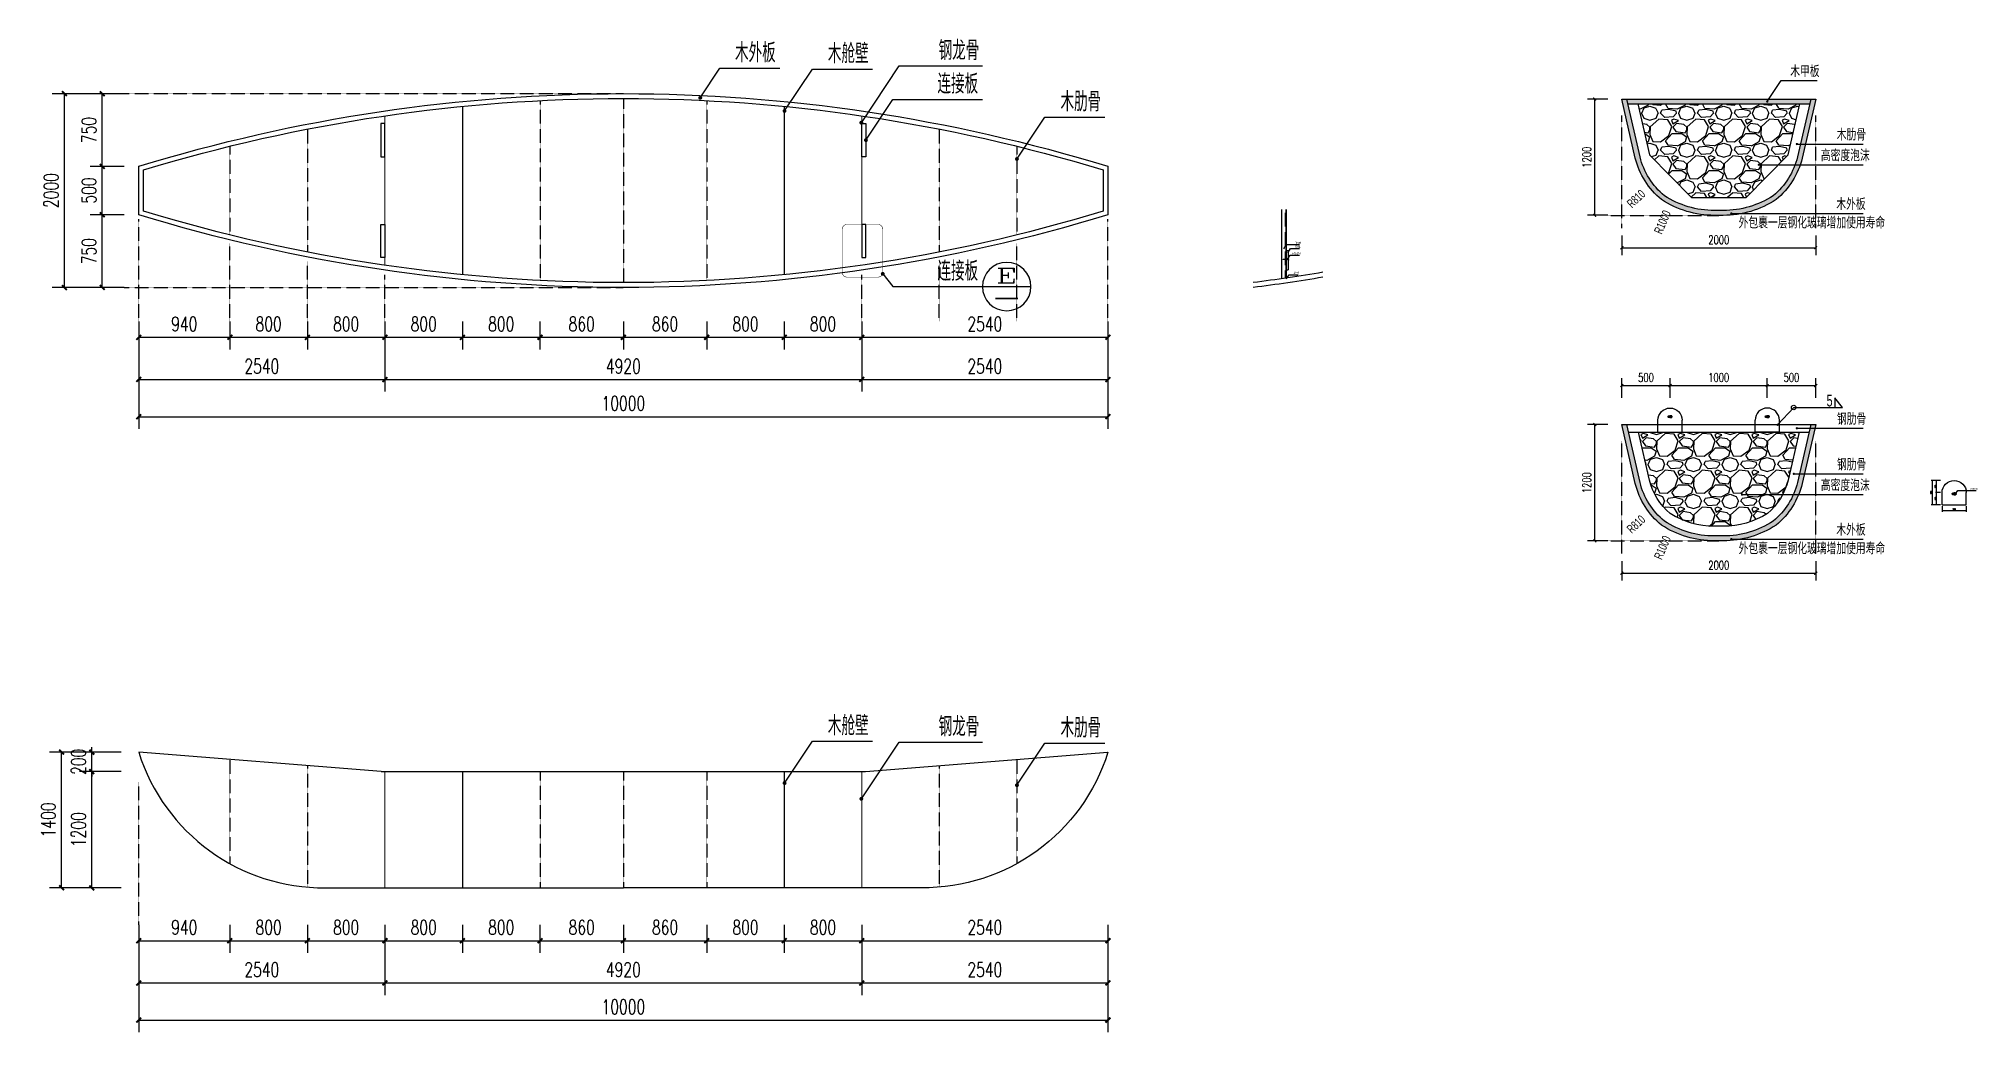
# Model space of a CAD drawing. Extents: x 1332 to 175445, y 256143 to 386027.
# Drawn here: x 77041 to 97032, y 256143 to 266394 of the extents above; entities that cross this region are included whole.
import ezdxf
from ezdxf.enums import TextEntityAlignment as Align

# ---------------------------------------------------------------- set-up
doc = ezdxf.new("R2010")
doc.units = 0
doc.header["$LTSCALE"] = 10
doc.header["$MEASUREMENT"] = 0
doc.linetypes.add('DASH', pattern=[0.35, 0.25, -0.1])
doc.linetypes.add('DOTE', pattern=[2.42, 2, -0.2, 0.02, -0.2])
for name, color, linetype in [('0-立面细', 2, 'Continuous'), ('00-Palm-填充', 8, 'Continuous'), ('00-Palm-标注', 3, 'Continuous'), ('00-Palm-波打线', 11, 'Continuous'), ('00-Palm-道路中线', 1, 'DOTE'), ('00-园建', 4, 'Continuous'), ('DIM_LEAD', 3, 'Continuous'), ('L-填充', 250, 'Continuous'), ('PUB_DIM', 3, 'Continuous'), ('PUB_TEXT', 7, 'Continuous')]:
    doc.layers.add(name, color=color, linetype=linetype)
doc.styles.add('_TCH_DIM_T3', font='SIMPLEX', dxfattribs={"width": 0.705882, "bigfont": 'GBCBIG'})
doc.styles.add('COMP', font='COMPLEX', dxfattribs={"bigfont": 'hztxt'})
doc.styles.add('PALMstyle', font='HAIWENRS', dxfattribs={"width": 0.7, "bigfont": 'HZTXT'})
doc.dimstyles.new('_TCH_ARCH&&30', dxfattribs={"dimtxt": 89.25, "dimasz": 30, "dimexe": 75, "dimexo": 90, "dimgap": 37.875, "dimtad": 1, "dimdec": 0, "dimrnd": 5, "dimzin": 0, "dimdsep": 46, "dimtxsty": '_TCH_DIM_T3', "dimblk": 'ARCHTICK', "dimcen": 0.09, "dimclrt": 7, "dimazin": 2, "dimtfac": 1, "dimtdec": 0, "dimtix": 1, "dimtmove": 2, "dimatfit": 3, "dimfxl": 0, "dimtolj": 1, "dimtzin": 0, "dimarcsym": 0})
doc.dimstyles.new('_TCH_ARCH&&5', dxfattribs={"dimtxt": 14.875, "dimasz": 5, "dimexe": 12.5, "dimexo": 15, "dimgap": 5, "dimtad": 1, "dimdec": 0, "dimrnd": 5, "dimzin": 0, "dimdsep": 46, "dimtxsty": '_TCH_DIM_T3', "dimblk": 'ARCHTICK', "dimcen": 0.09, "dimclrt": 7, "dimazin": 2, "dimtfac": 1, "dimtdec": 0, "dimtix": 1, "dimtmove": 2, "dimatfit": 3, "dimfxl": 0, "dimtolj": 1, "dimtzin": 0, "dimarcsym": 0})
doc.dimstyles.new('_TCH_ARCH&&50', dxfattribs={"dimtxt": 148.75, "dimasz": 50, "dimexe": 125, "dimexo": 150, "dimgap": 63.125, "dimtad": 1, "dimdec": 0, "dimrnd": 5, "dimzin": 0, "dimdsep": 46, "dimtxsty": '_TCH_DIM_T3', "dimblk": 'ARCHTICK', "dimcen": 0.09, "dimclrt": 7, "dimazin": 2, "dimtfac": 1, "dimtdec": 0, "dimtix": 1, "dimtmove": 2, "dimatfit": 3, "dimfxl": 0, "dimtolj": 1, "dimtzin": 0, "dimarcsym": 0})
pattern_1 = [(90, (6e-15, 96), (-120, 120), [6, -114]), (90, (-12, 12), (-120, 120), [12, -108]), (90, (-18, 90), (-120, 120), [6, -114]), (90, (-30, 18), (-120, 120), [6, -114]), (90, (-36, 90), (-120, 120), [6, -114]), (90, (-42, 24), (-120, 120), [6, -114]), (90, (-48, 90), (-120, 120), [6, -114]), (90, (-60, 24), (-120, 120), [6, -66, 6, -42]), (90, (-72, 24), (-120, 120), [12, -60, 6, -42]), (90, (-90, 18), (-120, 120), [6, -18, 6, -48, 6, -36]), (90, (-102, 12), (-120, 120), [6, -24, 12, -78]), (90, (-108, 90), (-120, 120), [6, -114]), (90, (-114, 12), (-120, 120), [6, -30, 6, -78]), (135, (0, 0), (-120, 2e-14), [16.97052, -152.735107]), (135, (6e-15, 102), (-120, 2e-14), [33.941124, -135.764503]), (135, (-60, 102), (-120, 2e-14), [8.4852, -161.220427]), (135, (-72, 4e-15), (-120, 2e-14), [25.45584, -144.249787]), (135, (-72, 102), (-120, 2e-14), [42.42641, -127.27922]), (135, (-90, 102), (-120, 2e-14), [25.45584, -144.249787]), (45, (-102, 78), (3e-14, 120), [8.4852, -161.220427]), (45, (-6, 36), (3e-14, 120), [16.97052, -152.735107]), (45, (-54, 42), (3e-14, 120), [16.97052, -152.735107]), (45, (-30, 78), (3e-14, 120), [16.97052, -152.735107]), (45, (-78, 72), (3e-14, 120), [16.97052, -152.735107]), (45, (-90, 78), (3e-14, 120), [25.45584, -144.249787]), (45, (-18, 48), (3e-14, 120), [25.45584, -144.249787]), (45, (-24, 66), (3e-14, 120), [25.45584, -144.249787]), (45, (-66, 48), (3e-14, 120), [25.45584, -144.249787]), (45, (-72, 60), (3e-14, 120), [25.45584, -144.249787]), (116.565051, (-24, 6), (-5e-08, 120), [13.416407, -254.91175]), (116.565051, (-18, 96), (-5e-08, 120), [53.66563, -214.662525]), (116.565051, (-36, 96), (-5e-08, 120), [53.66563, -214.662525]), (116.565051, (-48, 96), (-5e-08, 120), [53.66568, -80.4, 26.8332, -107.429277]), (116.565051, (-66, 108), (-5e-08, 120), [13.416407, -254.91175]), (116.565051, (-108, 7e-15), (-5e-08, 120), [13.416407, -254.91175]), (116.565051, (-108, 96), (-5e-08, 120), [26.832816, -241.49534]), (63.434949, (4e-15, 66), (5e-08, 120), [26.832816, -241.49534]), (63.434949, (-30, 24), (5e-08, 120), [26.832816, -241.49534]), (63.434949, (-12, 24), (5e-08, 120), [13.416407, -254.91134]), (63.434949, (-42, 30), (5e-08, 120), [40.249224, -228.078933]), (63.434949, (-42, 54), (5e-08, 120), [26.832816, -241.49534]), (63.434949, (-48, 66), (5e-08, 120), [26.832816, -241.49534]), (63.434949, (-60, 30), (5e-08, 120), [13.416407, -254.91134]), (63.434949, (-72, 36), (5e-08, 120), [13.416407, -254.91134]), (63.434949, (-96, 84), (5e-08, 120), [13.416407, -254.91134]), (63.434949, (-54, 78), (5e-08, 120), [13.416407, -254.91134]), (63.434949, (-90, 24), (5e-08, 120), [40.249224, -228.078933]), (63.434949, (-102, 18), (5e-08, 120), [26.832816, -241.49534]), (63.434949, (-66, 84), (5e-08, 120), [13.416, -120.744, 13.416, -120.752157]), (63.434949, (-90, 48), (5e-08, 120), [26.832816, -241.49534]), (63.434949, (-102, 54), (5e-08, 120), [26.832816, -241.49534]), (63.434949, (-114, 18), (5e-08, 120), [26.832816, -241.49534]), (63.434949, (-114, 54), (5e-08, 120), [26.832816, -241.49534])]

msp = doc.modelspace()

# ---------------------------------------------------------------- texts
at = {"layer": 'DIM_LEAD', "color": 7, "style": 'PALMstyle', "width": 0.7}
msp.add_text('5', height=120, dxfattribs=at).set_placement((95488.2, 262600))
at = {"layer": 'PUB_DIM', "color": 7, "style": 'PALMstyle', "width": 0.7}
for s, rotation, p in [('R810', 42.62621, (93478.6, 264642.3)), ('R1000', 66.94439, (93786.8, 264370.4)), ('R810', 42.62621, (93478.6, 261283.8)), ('R1000', 66.94439, (93786.8, 261011.9))]:
    msp.add_text(s, height=90, rotation=rotation, dxfattribs=at).set_placement(p)
at = {"layer": 'PUB_TEXT', "style": 'PALMstyle', "width": 0.7}
for s, height, p in [('木外板', 200, (84225.2, 266149.8)), ('木舱壁', 200, (85183.1, 266141.1)), ('钢龙骨', 200, (86325.9, 266173)), ('木甲板', 120, (95113.5, 265997.7)), ('连接板', 200, (86313.8, 265828.1)), ('木肋骨', 200, (87583.9, 265645.3)), ('木肋骨', 120, (95592.6, 265343.7)), ('高密度泡沫', 120, (95429.3, 265129.9)), ('木外板', 120, (95588.7, 264627.9)), ('外包裹一层钢化玻璃增加使用寿命', 120, (94580.7, 264435.9)), ('钢龙骨', 20, (90005.4, 264276.3)), ('连接板', 200, (86313.8, 263896.6)), ('M6', 20, (89966.6, 264168.1)), ('沉头螺栓', 20, (89990.3, 264168.1)), ('连接板', 20, (90004.2, 264235.9)), ('木外板', 20, (89988.6, 263965.5)), ('钢肋骨', 120, (95595.3, 262410.6)), ('钢肋骨', 120, (95595.3, 261940.1)), ('高密度泡沫', 120, (95429.3, 261726.3)), ('%%C18x36', 20, (96965.6, 261739.7)), ('木外板', 120, (95588.7, 261266.7)), ('外包裹一层钢化玻璃增加使用寿命', 120, (94580.7, 261074.7)), ('木舱壁', 200, (85183.1, 259205.9)), ('钢龙骨', 200, (86325.9, 259196.9)), ('木肋骨', 200, (87583.9, 259184.1))]:
    msp.add_text(s, height=height, dxfattribs=at).set_placement(p)

# ---------------------------------------------------------------- blocks, each defined once
blk = doc.blocks.new('索引号')
at = {"color": 2}
blk.add_line((5, 0), (-5, 0), dxfattribs=at)
blk.add_circle((0, 0), 5, dxfattribs=at)
for tag, style, width, p, p2 in [('A', 'COMP', 1.695908, (-2.17, 0.77), (2.19, 0.77)), ('LD1.01', 'PALMstyle', 0.559608, (-3.16, -3.59), (3.23, -3.59))]:
    blk.add_attdef(tag, text='', height=3, dxfattribs=dict(style=style, width=width)).set_placement(p, p2, align=Align.FIT)
blk = doc.blocks.new('_ArchTick')
at = {"color": 0, "linetype": 'ByBlock', "const_width": 0.4}
blk.add_lwpolyline([(-0.5, -0.5), (0.5, 0.5)], dxfattribs=at)
blk = doc.blocks.new('*D324')
at = {"layer": 'Defpoints', "color": 0, "transparency": 16777216}
for p in [(78073, 263628), (79013, 263628), (79013, 263313)]:
    blk.add_point(p, dxfattribs=at)
at = {"layer": 'PUB_DIM', "color": 0, "lineweight": -2, "transparency": 16777216}
for p, q in [((78073, 263478), (78073, 263188)), ((78073, 263313), (79013, 263313)), ((79013, 263478), (79013, 263188))]:
    blk.add_line(p, q, dxfattribs=at)
at = {"layer": 'PUB_DIM', "color": 0, "lineweight": -2, "transparency": 16777216, "xscale": 50, "yscale": 50, "zscale": 50, "rotation": 180}
blk.add_blockref('_ArchTick', (78073, 263313), dxfattribs=at)
at = {"layer": 'PUB_DIM', "color": 0, "lineweight": -2, "transparency": 16777216, "xscale": 50, "yscale": 50, "zscale": 50}
blk.add_blockref('_ArchTick', (79013, 263313), dxfattribs=at)
at = {"layer": 'PUB_DIM', "color": 7, "transparency": 16777216, "insert": (78543, 263451), "char_height": 148.8, "attachment_point": 5, "style": '_TCH_DIM_T3'}
blk.add_mtext('\\A1;940', dxfattribs=at)
blk = doc.blocks.new('*D325')
at = {"layer": 'Defpoints', "color": 0, "transparency": 16777216}
for p in [(79013, 263628), (79813, 263628), (79813, 263313)]:
    blk.add_point(p, dxfattribs=at)
at = {"layer": 'PUB_DIM', "color": 0, "lineweight": -2, "transparency": 16777216}
for p, q in [((79013, 263478), (79013, 263188)), ((79013, 263313), (79813, 263313)), ((79813, 263478), (79813, 263188))]:
    blk.add_line(p, q, dxfattribs=at)
at = {"layer": 'PUB_DIM', "color": 0, "lineweight": -2, "transparency": 16777216, "xscale": 50, "yscale": 50, "zscale": 50, "rotation": 180}
blk.add_blockref('_ArchTick', (79013, 263313), dxfattribs=at)
at = {"layer": 'PUB_DIM', "color": 0, "lineweight": -2, "transparency": 16777216, "xscale": 50, "yscale": 50, "zscale": 50}
blk.add_blockref('_ArchTick', (79813, 263313), dxfattribs=at)
at = {"layer": 'PUB_DIM', "color": 7, "transparency": 16777216, "insert": (79413, 263451), "char_height": 148.8, "attachment_point": 5, "style": '_TCH_DIM_T3'}
blk.add_mtext('\\A1;800', dxfattribs=at)
blk = doc.blocks.new('*D326')
at = {"layer": 'Defpoints', "color": 0, "transparency": 16777216}
for p in [(79813, 263628), (80613, 263628), (80613, 263313)]:
    blk.add_point(p, dxfattribs=at)
at = {"layer": 'PUB_DIM', "color": 0, "lineweight": -2, "transparency": 16777216}
for p, q in [((79813, 263478), (79813, 263188)), ((79813, 263313), (80613, 263313)), ((80613, 263478), (80613, 263188))]:
    blk.add_line(p, q, dxfattribs=at)
at = {"layer": 'PUB_DIM', "color": 0, "lineweight": -2, "transparency": 16777216, "xscale": 50, "yscale": 50, "zscale": 50, "rotation": 180}
blk.add_blockref('_ArchTick', (79813, 263313), dxfattribs=at)
at = {"layer": 'PUB_DIM', "color": 0, "lineweight": -2, "transparency": 16777216, "xscale": 50, "yscale": 50, "zscale": 50}
blk.add_blockref('_ArchTick', (80613, 263313), dxfattribs=at)
at = {"layer": 'PUB_DIM', "color": 7, "transparency": 16777216, "insert": (80213, 263451), "char_height": 148.8, "attachment_point": 5, "style": '_TCH_DIM_T3'}
blk.add_mtext('\\A1;800', dxfattribs=at)
blk = doc.blocks.new('*D327')
at = {"layer": 'Defpoints', "color": 0, "transparency": 16777216}
for p in [(80613, 263628), (81413, 263628), (81413, 263313)]:
    blk.add_point(p, dxfattribs=at)
at = {"layer": 'PUB_DIM', "color": 0, "lineweight": -2, "transparency": 16777216}
for p, q in [((80613, 263478), (80613, 263188)), ((80613, 263313), (81413, 263313)), ((81413, 263478), (81413, 263188))]:
    blk.add_line(p, q, dxfattribs=at)
at = {"layer": 'PUB_DIM', "color": 0, "lineweight": -2, "transparency": 16777216, "xscale": 50, "yscale": 50, "zscale": 50, "rotation": 180}
blk.add_blockref('_ArchTick', (80613, 263313), dxfattribs=at)
at = {"layer": 'PUB_DIM', "color": 0, "lineweight": -2, "transparency": 16777216, "xscale": 50, "yscale": 50, "zscale": 50}
blk.add_blockref('_ArchTick', (81413, 263313), dxfattribs=at)
at = {"layer": 'PUB_DIM', "color": 7, "transparency": 16777216, "insert": (81013, 263451), "char_height": 148.8, "attachment_point": 5, "style": '_TCH_DIM_T3'}
blk.add_mtext('\\A1;800', dxfattribs=at)
blk = doc.blocks.new('*D328')
at = {"layer": 'Defpoints', "color": 0, "transparency": 16777216}
for p in [(81413, 263628), (82213, 263628), (82213, 263313)]:
    blk.add_point(p, dxfattribs=at)
at = {"layer": 'PUB_DIM', "color": 0, "lineweight": -2, "transparency": 16777216}
for p, q in [((81413, 263478), (81413, 263188)), ((81413, 263313), (82213, 263313)), ((82213, 263478), (82213, 263188))]:
    blk.add_line(p, q, dxfattribs=at)
at = {"layer": 'PUB_DIM', "color": 0, "lineweight": -2, "transparency": 16777216, "xscale": 50, "yscale": 50, "zscale": 50, "rotation": 180}
blk.add_blockref('_ArchTick', (81413, 263313), dxfattribs=at)
at = {"layer": 'PUB_DIM', "color": 0, "lineweight": -2, "transparency": 16777216, "xscale": 50, "yscale": 50, "zscale": 50}
blk.add_blockref('_ArchTick', (82213, 263313), dxfattribs=at)
at = {"layer": 'PUB_DIM', "color": 7, "transparency": 16777216, "insert": (81813, 263451), "char_height": 148.8, "attachment_point": 5, "style": '_TCH_DIM_T3'}
blk.add_mtext('\\A1;800', dxfattribs=at)
blk = doc.blocks.new('*D329')
at = {"layer": 'Defpoints', "color": 0, "transparency": 16777216}
for p in [(82213, 263628), (83073, 263628), (83073, 263313)]:
    blk.add_point(p, dxfattribs=at)
at = {"layer": 'PUB_DIM', "color": 0, "lineweight": -2, "transparency": 16777216}
for p, q in [((82213, 263478), (82213, 263188)), ((82213, 263313), (83073, 263313)), ((83073, 263478), (83073, 263188))]:
    blk.add_line(p, q, dxfattribs=at)
at = {"layer": 'PUB_DIM', "color": 0, "lineweight": -2, "transparency": 16777216, "xscale": 50, "yscale": 50, "zscale": 50, "rotation": 180}
blk.add_blockref('_ArchTick', (82213, 263313), dxfattribs=at)
at = {"layer": 'PUB_DIM', "color": 0, "lineweight": -2, "transparency": 16777216, "xscale": 50, "yscale": 50, "zscale": 50}
blk.add_blockref('_ArchTick', (83073, 263313), dxfattribs=at)
at = {"layer": 'PUB_DIM', "color": 7, "transparency": 16777216, "insert": (82643, 263451), "char_height": 148.8, "attachment_point": 5, "style": '_TCH_DIM_T3'}
blk.add_mtext('\\A1;860', dxfattribs=at)
blk = doc.blocks.new('*D330')
at = {"layer": 'Defpoints', "color": 0, "transparency": 16777216}
for p in [(83073, 263628), (83933, 263628), (83933, 263313)]:
    blk.add_point(p, dxfattribs=at)
at = {"layer": 'PUB_DIM', "color": 0, "lineweight": -2, "transparency": 16777216}
for p, q in [((83073, 263478), (83073, 263188)), ((83073, 263313), (83933, 263313)), ((83933, 263478), (83933, 263188))]:
    blk.add_line(p, q, dxfattribs=at)
at = {"layer": 'PUB_DIM', "color": 0, "lineweight": -2, "transparency": 16777216, "xscale": 50, "yscale": 50, "zscale": 50, "rotation": 180}
blk.add_blockref('_ArchTick', (83073, 263313), dxfattribs=at)
at = {"layer": 'PUB_DIM', "color": 0, "lineweight": -2, "transparency": 16777216, "xscale": 50, "yscale": 50, "zscale": 50}
blk.add_blockref('_ArchTick', (83933, 263313), dxfattribs=at)
at = {"layer": 'PUB_DIM', "color": 7, "transparency": 16777216, "insert": (83503, 263451), "char_height": 148.8, "attachment_point": 5, "style": '_TCH_DIM_T3'}
blk.add_mtext('\\A1;860', dxfattribs=at)
blk = doc.blocks.new('*D331')
at = {"layer": 'Defpoints', "color": 0, "transparency": 16777216}
for p in [(83933, 263628), (84733, 263628), (84733, 263313)]:
    blk.add_point(p, dxfattribs=at)
at = {"layer": 'PUB_DIM', "color": 0, "lineweight": -2, "transparency": 16777216}
for p, q in [((83933, 263478), (83933, 263188)), ((83933, 263313), (84733, 263313)), ((84733, 263478), (84733, 263188))]:
    blk.add_line(p, q, dxfattribs=at)
at = {"layer": 'PUB_DIM', "color": 0, "lineweight": -2, "transparency": 16777216, "xscale": 50, "yscale": 50, "zscale": 50, "rotation": 180}
blk.add_blockref('_ArchTick', (83933, 263313), dxfattribs=at)
at = {"layer": 'PUB_DIM', "color": 0, "lineweight": -2, "transparency": 16777216, "xscale": 50, "yscale": 50, "zscale": 50}
blk.add_blockref('_ArchTick', (84733, 263313), dxfattribs=at)
at = {"layer": 'PUB_DIM', "color": 7, "transparency": 16777216, "insert": (84333, 263451), "char_height": 148.8, "attachment_point": 5, "style": '_TCH_DIM_T3'}
blk.add_mtext('\\A1;800', dxfattribs=at)
blk = doc.blocks.new('*D332')
at = {"layer": 'Defpoints', "color": 0, "transparency": 16777216}
for p in [(84733, 263628), (85533, 263628), (85533, 263313)]:
    blk.add_point(p, dxfattribs=at)
at = {"layer": 'PUB_DIM', "color": 0, "lineweight": -2, "transparency": 16777216}
for p, q in [((84733, 263478), (84733, 263188)), ((84733, 263313), (85533, 263313)), ((85533, 263478), (85533, 263188))]:
    blk.add_line(p, q, dxfattribs=at)
at = {"layer": 'PUB_DIM', "color": 0, "lineweight": -2, "transparency": 16777216, "xscale": 50, "yscale": 50, "zscale": 50, "rotation": 180}
blk.add_blockref('_ArchTick', (84733, 263313), dxfattribs=at)
at = {"layer": 'PUB_DIM', "color": 0, "lineweight": -2, "transparency": 16777216, "xscale": 50, "yscale": 50, "zscale": 50}
blk.add_blockref('_ArchTick', (85533, 263313), dxfattribs=at)
at = {"layer": 'PUB_DIM', "color": 7, "transparency": 16777216, "insert": (85133, 263451), "char_height": 148.8, "attachment_point": 5, "style": '_TCH_DIM_T3'}
blk.add_mtext('\\A1;800', dxfattribs=at)
blk = doc.blocks.new('*D333')
at = {"layer": 'Defpoints', "color": 0, "transparency": 16777216}
for p in [(85533, 263628), (88073, 263628), (88073, 263313)]:
    blk.add_point(p, dxfattribs=at)
at = {"layer": 'PUB_DIM', "color": 0, "lineweight": -2, "transparency": 16777216}
for p, q in [((85533, 263478), (85533, 263188)), ((85533, 263313), (88073, 263313)), ((88073, 263478), (88073, 263188))]:
    blk.add_line(p, q, dxfattribs=at)
at = {"layer": 'PUB_DIM', "color": 0, "lineweight": -2, "transparency": 16777216, "xscale": 50, "yscale": 50, "zscale": 50, "rotation": 180}
blk.add_blockref('_ArchTick', (85533, 263313), dxfattribs=at)
at = {"layer": 'PUB_DIM', "color": 0, "lineweight": -2, "transparency": 16777216, "xscale": 50, "yscale": 50, "zscale": 50}
blk.add_blockref('_ArchTick', (88073, 263313), dxfattribs=at)
at = {"layer": 'PUB_DIM', "color": 7, "transparency": 16777216, "insert": (86803, 263451), "char_height": 148.8, "attachment_point": 5, "style": '_TCH_DIM_T3'}
blk.add_mtext('\\A1;2540', dxfattribs=at)
blk = doc.blocks.new('*D334')
at = {"layer": 'Defpoints', "color": 0, "transparency": 16777216}
for p in [(78073, 263383), (80613, 263383), (80613, 262878)]:
    blk.add_point(p, dxfattribs=at)
at = {"layer": 'PUB_DIM', "color": 0, "lineweight": -2, "transparency": 16777216}
for p, q in [((78073, 263233), (78073, 262753)), ((80613, 263233), (80613, 262753)), ((78073, 262878), (80613, 262878))]:
    blk.add_line(p, q, dxfattribs=at)
at = {"layer": 'PUB_DIM', "color": 0, "lineweight": -2, "transparency": 16777216, "xscale": 50, "yscale": 50, "zscale": 50, "rotation": 180}
blk.add_blockref('_ArchTick', (78073, 262878), dxfattribs=at)
at = {"layer": 'PUB_DIM', "color": 0, "lineweight": -2, "transparency": 16777216, "xscale": 50, "yscale": 50, "zscale": 50}
blk.add_blockref('_ArchTick', (80613, 262878), dxfattribs=at)
at = {"layer": 'PUB_DIM', "color": 7, "transparency": 16777216, "insert": (79343, 263015), "char_height": 148.8, "attachment_point": 5, "style": '_TCH_DIM_T3'}
blk.add_mtext('\\A1;2540', dxfattribs=at)
blk = doc.blocks.new('*D335')
at = {"layer": 'Defpoints', "color": 0, "transparency": 16777216}
for p in [(80613, 263383), (85533, 263383), (85533, 262878)]:
    blk.add_point(p, dxfattribs=at)
at = {"layer": 'PUB_DIM', "color": 0, "lineweight": -2, "transparency": 16777216}
for p, q in [((80613, 263233), (80613, 262753)), ((85533, 263233), (85533, 262753)), ((80613, 262878), (85533, 262878))]:
    blk.add_line(p, q, dxfattribs=at)
at = {"layer": 'PUB_DIM', "color": 0, "lineweight": -2, "transparency": 16777216, "xscale": 50, "yscale": 50, "zscale": 50, "rotation": 180}
blk.add_blockref('_ArchTick', (80613, 262878), dxfattribs=at)
at = {"layer": 'PUB_DIM', "color": 0, "lineweight": -2, "transparency": 16777216, "xscale": 50, "yscale": 50, "zscale": 50}
blk.add_blockref('_ArchTick', (85533, 262878), dxfattribs=at)
at = {"layer": 'PUB_DIM', "color": 7, "transparency": 16777216, "insert": (83073, 263015), "char_height": 148.8, "attachment_point": 5, "style": '_TCH_DIM_T3'}
blk.add_mtext('\\A1;4920', dxfattribs=at)
blk = doc.blocks.new('*D336')
at = {"layer": 'Defpoints', "color": 0, "transparency": 16777216}
for p in [(85533, 263383), (88073, 263383), (88073, 262878)]:
    blk.add_point(p, dxfattribs=at)
at = {"layer": 'PUB_DIM', "color": 0, "lineweight": -2, "transparency": 16777216}
for p, q in [((85533, 263233), (85533, 262753)), ((88073, 263233), (88073, 262753)), ((85533, 262878), (88073, 262878))]:
    blk.add_line(p, q, dxfattribs=at)
at = {"layer": 'PUB_DIM', "color": 0, "lineweight": -2, "transparency": 16777216, "xscale": 50, "yscale": 50, "zscale": 50, "rotation": 180}
blk.add_blockref('_ArchTick', (85533, 262878), dxfattribs=at)
at = {"layer": 'PUB_DIM', "color": 0, "lineweight": -2, "transparency": 16777216, "xscale": 50, "yscale": 50, "zscale": 50}
blk.add_blockref('_ArchTick', (88073, 262878), dxfattribs=at)
at = {"layer": 'PUB_DIM', "color": 7, "transparency": 16777216, "insert": (86803, 263015), "char_height": 148.8, "attachment_point": 5, "style": '_TCH_DIM_T3'}
blk.add_mtext('\\A1;2540', dxfattribs=at)
blk = doc.blocks.new('*D337')
at = {"layer": 'Defpoints', "color": 0, "transparency": 16777216}
for p in [(78073, 262999), (88073, 262999), (88073, 262494)]:
    blk.add_point(p, dxfattribs=at)
at = {"layer": 'PUB_DIM', "color": 0, "lineweight": -2, "transparency": 16777216}
for p, q in [((78073, 262849), (78073, 262369)), ((88073, 262849), (88073, 262369)), ((78073, 262494), (88073, 262494))]:
    blk.add_line(p, q, dxfattribs=at)
at = {"layer": 'PUB_DIM', "color": 0, "lineweight": -2, "transparency": 16777216, "xscale": 50, "yscale": 50, "zscale": 50, "rotation": 180}
blk.add_blockref('_ArchTick', (78073, 262494), dxfattribs=at)
at = {"layer": 'PUB_DIM', "color": 0, "lineweight": -2, "transparency": 16777216, "xscale": 50, "yscale": 50, "zscale": 50}
blk.add_blockref('_ArchTick', (88073, 262494), dxfattribs=at)
at = {"layer": 'PUB_DIM', "color": 7, "transparency": 16777216, "insert": (83073, 262631), "char_height": 148.8, "attachment_point": 5, "style": '_TCH_DIM_T3'}
blk.add_mtext('\\A1;10000', dxfattribs=at)
blk = doc.blocks.new('*D338')
at = {"layer": 'Defpoints', "color": 0, "transparency": 16777216}
for p in [(77696, 264577), (78073, 264577), (78073, 263827)]:
    blk.add_point(p, dxfattribs=at)
at = {"layer": 'PUB_DIM', "color": 0, "lineweight": -2, "transparency": 16777216}
for p, q in [((77923, 264577), (77571, 264577)), ((77696, 263827), (77696, 264577)), ((77923, 263827), (77571, 263827))]:
    blk.add_line(p, q, dxfattribs=at)
at = {"layer": 'PUB_DIM', "color": 0, "lineweight": -2, "transparency": 16777216, "xscale": 50, "yscale": 50, "zscale": 50}
for p, rotation in [((77696, 264577), 90), ((77696, 263827), 270)]:
    blk.add_blockref('_ArchTick', p, dxfattribs=dict(at, rotation=rotation))
at = {"layer": 'PUB_DIM', "color": 7, "transparency": 16777216, "insert": (77559, 264202), "char_height": 148.8, "attachment_point": 5, "rotation": 90, "style": '_TCH_DIM_T3'}
blk.add_mtext('\\A1;750', dxfattribs=at)
blk = doc.blocks.new('*D339')
at = {"layer": 'Defpoints', "color": 0, "transparency": 16777216}
for p in [(77696, 265077), (78073, 265077), (78073, 264577)]:
    blk.add_point(p, dxfattribs=at)
at = {"layer": 'PUB_DIM', "color": 0, "lineweight": -2, "transparency": 16777216}
for p, q in [((77923, 265077), (77571, 265077)), ((77696, 264577), (77696, 265077)), ((77923, 264577), (77571, 264577))]:
    blk.add_line(p, q, dxfattribs=at)
at = {"layer": 'PUB_DIM', "color": 0, "lineweight": -2, "transparency": 16777216, "xscale": 50, "yscale": 50, "zscale": 50}
for p, rotation in [((77696, 265077), 90), ((77696, 264577), 270)]:
    blk.add_blockref('_ArchTick', p, dxfattribs=dict(at, rotation=rotation))
at = {"layer": 'PUB_DIM', "color": 7, "transparency": 16777216, "insert": (77559, 264827), "char_height": 148.8, "attachment_point": 5, "rotation": 90, "style": '_TCH_DIM_T3'}
blk.add_mtext('\\A1;500', dxfattribs=at)
blk = doc.blocks.new('*D340')
at = {"layer": 'Defpoints', "color": 0, "transparency": 16777216}
for p in [(77696, 265827), (78073, 265827), (78073, 265077)]:
    blk.add_point(p, dxfattribs=at)
at = {"layer": 'PUB_DIM', "color": 0, "lineweight": -2, "transparency": 16777216}
for p, q in [((77923, 265827), (77571, 265827)), ((77696, 265077), (77696, 265827)), ((77923, 265077), (77571, 265077))]:
    blk.add_line(p, q, dxfattribs=at)
at = {"layer": 'PUB_DIM', "color": 0, "lineweight": -2, "transparency": 16777216, "xscale": 50, "yscale": 50, "zscale": 50}
for p, rotation in [((77696, 265827), 90), ((77696, 265077), 270)]:
    blk.add_blockref('_ArchTick', p, dxfattribs=dict(at, rotation=rotation))
at = {"layer": 'PUB_DIM', "color": 7, "transparency": 16777216, "insert": (77559, 265452), "char_height": 148.8, "attachment_point": 5, "rotation": 90, "style": '_TCH_DIM_T3'}
blk.add_mtext('\\A1;750', dxfattribs=at)
blk = doc.blocks.new('*D341')
at = {"layer": 'Defpoints', "color": 0, "transparency": 16777216}
for p in [(77306, 265827), (77923, 265827), (77923, 263827)]:
    blk.add_point(p, dxfattribs=at)
at = {"layer": 'PUB_DIM', "color": 0, "lineweight": -2, "transparency": 16777216}
for p, q in [((77773, 265827), (77181, 265827)), ((77306, 263827), (77306, 265827)), ((77773, 263827), (77181, 263827))]:
    blk.add_line(p, q, dxfattribs=at)
at = {"layer": 'PUB_DIM', "color": 0, "lineweight": -2, "transparency": 16777216, "xscale": 50, "yscale": 50, "zscale": 50}
for p, rotation in [((77306, 265827), 90), ((77306, 263827), 270)]:
    blk.add_blockref('_ArchTick', p, dxfattribs=dict(at, rotation=rotation))
at = {"layer": 'PUB_DIM', "color": 7, "transparency": 16777216, "insert": (77169, 264827), "char_height": 148.8, "attachment_point": 5, "rotation": 90, "style": '_TCH_DIM_T3'}
blk.add_mtext('\\A1;2000', dxfattribs=at)
blk = doc.blocks.new('*D342')
at = {"layer": 'Defpoints', "color": 0, "transparency": 16777216}
for p in [(78073, 257402), (79013, 257402), (79013, 257087)]:
    blk.add_point(p, dxfattribs=at)
at = {"layer": 'PUB_DIM', "color": 0, "lineweight": -2, "transparency": 16777216}
for p, q in [((78073, 257252), (78073, 256962)), ((79013, 257252), (79013, 256962)), ((78073, 257087), (79013, 257087))]:
    blk.add_line(p, q, dxfattribs=at)
at = {"layer": 'PUB_DIM', "color": 0, "lineweight": -2, "transparency": 16777216, "xscale": 50, "yscale": 50, "zscale": 50, "rotation": 180}
blk.add_blockref('_ArchTick', (78073, 257087), dxfattribs=at)
at = {"layer": 'PUB_DIM', "color": 0, "lineweight": -2, "transparency": 16777216, "xscale": 50, "yscale": 50, "zscale": 50}
blk.add_blockref('_ArchTick', (79013, 257087), dxfattribs=at)
at = {"layer": 'PUB_DIM', "color": 7, "transparency": 16777216, "insert": (78543, 257224), "char_height": 148.8, "attachment_point": 5, "style": '_TCH_DIM_T3'}
blk.add_mtext('\\A1;940', dxfattribs=at)
blk = doc.blocks.new('*D343')
at = {"layer": 'Defpoints', "color": 0, "transparency": 16777216}
for p in [(79013, 257402), (79813, 257402), (79813, 257087)]:
    blk.add_point(p, dxfattribs=at)
at = {"layer": 'PUB_DIM', "color": 0, "lineweight": -2, "transparency": 16777216}
for p, q in [((79013, 257252), (79013, 256962)), ((79813, 257252), (79813, 256962)), ((79013, 257087), (79813, 257087))]:
    blk.add_line(p, q, dxfattribs=at)
at = {"layer": 'PUB_DIM', "color": 0, "lineweight": -2, "transparency": 16777216, "xscale": 50, "yscale": 50, "zscale": 50, "rotation": 180}
blk.add_blockref('_ArchTick', (79013, 257087), dxfattribs=at)
at = {"layer": 'PUB_DIM', "color": 0, "lineweight": -2, "transparency": 16777216, "xscale": 50, "yscale": 50, "zscale": 50}
blk.add_blockref('_ArchTick', (79813, 257087), dxfattribs=at)
at = {"layer": 'PUB_DIM', "color": 7, "transparency": 16777216, "insert": (79413, 257224), "char_height": 148.8, "attachment_point": 5, "style": '_TCH_DIM_T3'}
blk.add_mtext('\\A1;800', dxfattribs=at)
blk = doc.blocks.new('*D344')
at = {"layer": 'Defpoints', "color": 0, "transparency": 16777216}
for p in [(79813, 257402), (80613, 257402), (80613, 257087)]:
    blk.add_point(p, dxfattribs=at)
at = {"layer": 'PUB_DIM', "color": 0, "lineweight": -2, "transparency": 16777216}
for p, q in [((79813, 257252), (79813, 256962)), ((80613, 257252), (80613, 256962)), ((79813, 257087), (80613, 257087))]:
    blk.add_line(p, q, dxfattribs=at)
at = {"layer": 'PUB_DIM', "color": 0, "lineweight": -2, "transparency": 16777216, "xscale": 50, "yscale": 50, "zscale": 50, "rotation": 180}
blk.add_blockref('_ArchTick', (79813, 257087), dxfattribs=at)
at = {"layer": 'PUB_DIM', "color": 0, "lineweight": -2, "transparency": 16777216, "xscale": 50, "yscale": 50, "zscale": 50}
blk.add_blockref('_ArchTick', (80613, 257087), dxfattribs=at)
at = {"layer": 'PUB_DIM', "color": 7, "transparency": 16777216, "insert": (80213, 257224), "char_height": 148.8, "attachment_point": 5, "style": '_TCH_DIM_T3'}
blk.add_mtext('\\A1;800', dxfattribs=at)
blk = doc.blocks.new('*D345')
at = {"layer": 'Defpoints', "color": 0, "transparency": 16777216}
for p in [(80613, 257402), (81413, 257402), (81413, 257087)]:
    blk.add_point(p, dxfattribs=at)
at = {"layer": 'PUB_DIM', "color": 0, "lineweight": -2, "transparency": 16777216}
for p, q in [((80613, 257252), (80613, 256962)), ((81413, 257252), (81413, 256962)), ((80613, 257087), (81413, 257087))]:
    blk.add_line(p, q, dxfattribs=at)
at = {"layer": 'PUB_DIM', "color": 0, "lineweight": -2, "transparency": 16777216, "xscale": 50, "yscale": 50, "zscale": 50, "rotation": 180}
blk.add_blockref('_ArchTick', (80613, 257087), dxfattribs=at)
at = {"layer": 'PUB_DIM', "color": 0, "lineweight": -2, "transparency": 16777216, "xscale": 50, "yscale": 50, "zscale": 50}
blk.add_blockref('_ArchTick', (81413, 257087), dxfattribs=at)
at = {"layer": 'PUB_DIM', "color": 7, "transparency": 16777216, "insert": (81013, 257224), "char_height": 148.8, "attachment_point": 5, "style": '_TCH_DIM_T3'}
blk.add_mtext('\\A1;800', dxfattribs=at)
blk = doc.blocks.new('*D346')
at = {"layer": 'Defpoints', "color": 0, "transparency": 16777216}
for p in [(81413, 257402), (82213, 257402), (82213, 257087)]:
    blk.add_point(p, dxfattribs=at)
at = {"layer": 'PUB_DIM', "color": 0, "lineweight": -2, "transparency": 16777216}
for p, q in [((81413, 257252), (81413, 256962)), ((82213, 257252), (82213, 256962)), ((81413, 257087), (82213, 257087))]:
    blk.add_line(p, q, dxfattribs=at)
at = {"layer": 'PUB_DIM', "color": 0, "lineweight": -2, "transparency": 16777216, "xscale": 50, "yscale": 50, "zscale": 50, "rotation": 180}
blk.add_blockref('_ArchTick', (81413, 257087), dxfattribs=at)
at = {"layer": 'PUB_DIM', "color": 0, "lineweight": -2, "transparency": 16777216, "xscale": 50, "yscale": 50, "zscale": 50}
blk.add_blockref('_ArchTick', (82213, 257087), dxfattribs=at)
at = {"layer": 'PUB_DIM', "color": 7, "transparency": 16777216, "insert": (81813, 257224), "char_height": 148.8, "attachment_point": 5, "style": '_TCH_DIM_T3'}
blk.add_mtext('\\A1;800', dxfattribs=at)
blk = doc.blocks.new('*D347')
at = {"layer": 'Defpoints', "color": 0, "transparency": 16777216}
for p in [(82213, 257402), (83073, 257402), (83073, 257087)]:
    blk.add_point(p, dxfattribs=at)
at = {"layer": 'PUB_DIM', "color": 0, "lineweight": -2, "transparency": 16777216}
for p, q in [((82213, 257252), (82213, 256962)), ((83073, 257252), (83073, 256962)), ((82213, 257087), (83073, 257087))]:
    blk.add_line(p, q, dxfattribs=at)
at = {"layer": 'PUB_DIM', "color": 0, "lineweight": -2, "transparency": 16777216, "xscale": 50, "yscale": 50, "zscale": 50, "rotation": 180}
blk.add_blockref('_ArchTick', (82213, 257087), dxfattribs=at)
at = {"layer": 'PUB_DIM', "color": 0, "lineweight": -2, "transparency": 16777216, "xscale": 50, "yscale": 50, "zscale": 50}
blk.add_blockref('_ArchTick', (83073, 257087), dxfattribs=at)
at = {"layer": 'PUB_DIM', "color": 7, "transparency": 16777216, "insert": (82643, 257224), "char_height": 148.8, "attachment_point": 5, "style": '_TCH_DIM_T3'}
blk.add_mtext('\\A1;860', dxfattribs=at)
blk = doc.blocks.new('*D348')
at = {"layer": 'Defpoints', "color": 0, "transparency": 16777216}
for p in [(83073, 257402), (83933, 257402), (83933, 257087)]:
    blk.add_point(p, dxfattribs=at)
at = {"layer": 'PUB_DIM', "color": 0, "lineweight": -2, "transparency": 16777216}
for p, q in [((83073, 257252), (83073, 256962)), ((83933, 257252), (83933, 256962)), ((83073, 257087), (83933, 257087))]:
    blk.add_line(p, q, dxfattribs=at)
at = {"layer": 'PUB_DIM', "color": 0, "lineweight": -2, "transparency": 16777216, "xscale": 50, "yscale": 50, "zscale": 50, "rotation": 180}
blk.add_blockref('_ArchTick', (83073, 257087), dxfattribs=at)
at = {"layer": 'PUB_DIM', "color": 0, "lineweight": -2, "transparency": 16777216, "xscale": 50, "yscale": 50, "zscale": 50}
blk.add_blockref('_ArchTick', (83933, 257087), dxfattribs=at)
at = {"layer": 'PUB_DIM', "color": 7, "transparency": 16777216, "insert": (83503, 257224), "char_height": 148.8, "attachment_point": 5, "style": '_TCH_DIM_T3'}
blk.add_mtext('\\A1;860', dxfattribs=at)
blk = doc.blocks.new('*D349')
at = {"layer": 'Defpoints', "color": 0, "transparency": 16777216}
for p in [(83933, 257402), (84733, 257402), (84733, 257087)]:
    blk.add_point(p, dxfattribs=at)
at = {"layer": 'PUB_DIM', "color": 0, "lineweight": -2, "transparency": 16777216}
for p, q in [((83933, 257252), (83933, 256962)), ((84733, 257252), (84733, 256962)), ((83933, 257087), (84733, 257087))]:
    blk.add_line(p, q, dxfattribs=at)
at = {"layer": 'PUB_DIM', "color": 0, "lineweight": -2, "transparency": 16777216, "xscale": 50, "yscale": 50, "zscale": 50, "rotation": 180}
blk.add_blockref('_ArchTick', (83933, 257087), dxfattribs=at)
at = {"layer": 'PUB_DIM', "color": 0, "lineweight": -2, "transparency": 16777216, "xscale": 50, "yscale": 50, "zscale": 50}
blk.add_blockref('_ArchTick', (84733, 257087), dxfattribs=at)
at = {"layer": 'PUB_DIM', "color": 7, "transparency": 16777216, "insert": (84333, 257224), "char_height": 148.8, "attachment_point": 5, "style": '_TCH_DIM_T3'}
blk.add_mtext('\\A1;800', dxfattribs=at)
blk = doc.blocks.new('*D350')
at = {"layer": 'Defpoints', "color": 0, "transparency": 16777216}
for p in [(84733, 257402), (85533, 257402), (85533, 257087)]:
    blk.add_point(p, dxfattribs=at)
at = {"layer": 'PUB_DIM', "color": 0, "lineweight": -2, "transparency": 16777216}
for p, q in [((84733, 257252), (84733, 256962)), ((85533, 257252), (85533, 256962)), ((84733, 257087), (85533, 257087))]:
    blk.add_line(p, q, dxfattribs=at)
at = {"layer": 'PUB_DIM', "color": 0, "lineweight": -2, "transparency": 16777216, "xscale": 50, "yscale": 50, "zscale": 50, "rotation": 180}
blk.add_blockref('_ArchTick', (84733, 257087), dxfattribs=at)
at = {"layer": 'PUB_DIM', "color": 0, "lineweight": -2, "transparency": 16777216, "xscale": 50, "yscale": 50, "zscale": 50}
blk.add_blockref('_ArchTick', (85533, 257087), dxfattribs=at)
at = {"layer": 'PUB_DIM', "color": 7, "transparency": 16777216, "insert": (85133, 257224), "char_height": 148.8, "attachment_point": 5, "style": '_TCH_DIM_T3'}
blk.add_mtext('\\A1;800', dxfattribs=at)
blk = doc.blocks.new('*D351')
at = {"layer": 'Defpoints', "color": 0, "transparency": 16777216}
for p in [(85533, 257402), (88073, 257402), (88073, 257087)]:
    blk.add_point(p, dxfattribs=at)
at = {"layer": 'PUB_DIM', "color": 0, "lineweight": -2, "transparency": 16777216}
for p, q in [((85533, 257252), (85533, 256962)), ((88073, 257252), (88073, 256962)), ((85533, 257087), (88073, 257087))]:
    blk.add_line(p, q, dxfattribs=at)
at = {"layer": 'PUB_DIM', "color": 0, "lineweight": -2, "transparency": 16777216, "xscale": 50, "yscale": 50, "zscale": 50, "rotation": 180}
blk.add_blockref('_ArchTick', (85533, 257087), dxfattribs=at)
at = {"layer": 'PUB_DIM', "color": 0, "lineweight": -2, "transparency": 16777216, "xscale": 50, "yscale": 50, "zscale": 50}
blk.add_blockref('_ArchTick', (88073, 257087), dxfattribs=at)
at = {"layer": 'PUB_DIM', "color": 7, "transparency": 16777216, "insert": (86803, 257224), "char_height": 148.8, "attachment_point": 5, "style": '_TCH_DIM_T3'}
blk.add_mtext('\\A1;2540', dxfattribs=at)
blk = doc.blocks.new('*D352')
at = {"layer": 'Defpoints', "color": 0, "transparency": 16777216}
for p in [(78073, 257156), (80613, 257156), (80613, 256651)]:
    blk.add_point(p, dxfattribs=at)
at = {"layer": 'PUB_DIM', "color": 0, "lineweight": -2, "transparency": 16777216}
for p, q in [((78073, 257006), (78073, 256526)), ((80613, 257006), (80613, 256526)), ((78073, 256651), (80613, 256651))]:
    blk.add_line(p, q, dxfattribs=at)
at = {"layer": 'PUB_DIM', "color": 0, "lineweight": -2, "transparency": 16777216, "xscale": 50, "yscale": 50, "zscale": 50, "rotation": 180}
blk.add_blockref('_ArchTick', (78073, 256651), dxfattribs=at)
at = {"layer": 'PUB_DIM', "color": 0, "lineweight": -2, "transparency": 16777216, "xscale": 50, "yscale": 50, "zscale": 50}
blk.add_blockref('_ArchTick', (80613, 256651), dxfattribs=at)
at = {"layer": 'PUB_DIM', "color": 7, "transparency": 16777216, "insert": (79343, 256789), "char_height": 148.8, "attachment_point": 5, "style": '_TCH_DIM_T3'}
blk.add_mtext('\\A1;2540', dxfattribs=at)
blk = doc.blocks.new('*D353')
at = {"layer": 'Defpoints', "color": 0, "transparency": 16777216}
for p in [(80613, 257156), (85533, 257156), (85533, 256651)]:
    blk.add_point(p, dxfattribs=at)
at = {"layer": 'PUB_DIM', "color": 0, "lineweight": -2, "transparency": 16777216}
for p, q in [((80613, 257006), (80613, 256526)), ((85533, 257006), (85533, 256526)), ((80613, 256651), (85533, 256651))]:
    blk.add_line(p, q, dxfattribs=at)
at = {"layer": 'PUB_DIM', "color": 0, "lineweight": -2, "transparency": 16777216, "xscale": 50, "yscale": 50, "zscale": 50, "rotation": 180}
blk.add_blockref('_ArchTick', (80613, 256651), dxfattribs=at)
at = {"layer": 'PUB_DIM', "color": 0, "lineweight": -2, "transparency": 16777216, "xscale": 50, "yscale": 50, "zscale": 50}
blk.add_blockref('_ArchTick', (85533, 256651), dxfattribs=at)
at = {"layer": 'PUB_DIM', "color": 7, "transparency": 16777216, "insert": (83073, 256789), "char_height": 148.8, "attachment_point": 5, "style": '_TCH_DIM_T3'}
blk.add_mtext('\\A1;4920', dxfattribs=at)
blk = doc.blocks.new('*D354')
at = {"layer": 'Defpoints', "color": 0, "transparency": 16777216}
for p in [(85533, 257156), (88073, 257156), (88073, 256651)]:
    blk.add_point(p, dxfattribs=at)
at = {"layer": 'PUB_DIM', "color": 0, "lineweight": -2, "transparency": 16777216}
for p, q in [((85533, 257006), (85533, 256526)), ((88073, 257006), (88073, 256526)), ((85533, 256651), (88073, 256651))]:
    blk.add_line(p, q, dxfattribs=at)
at = {"layer": 'PUB_DIM', "color": 0, "lineweight": -2, "transparency": 16777216, "xscale": 50, "yscale": 50, "zscale": 50, "rotation": 180}
blk.add_blockref('_ArchTick', (85533, 256651), dxfattribs=at)
at = {"layer": 'PUB_DIM', "color": 0, "lineweight": -2, "transparency": 16777216, "xscale": 50, "yscale": 50, "zscale": 50}
blk.add_blockref('_ArchTick', (88073, 256651), dxfattribs=at)
at = {"layer": 'PUB_DIM', "color": 7, "transparency": 16777216, "insert": (86803, 256789), "char_height": 148.8, "attachment_point": 5, "style": '_TCH_DIM_T3'}
blk.add_mtext('\\A1;2540', dxfattribs=at)
blk = doc.blocks.new('*D355')
at = {"layer": 'Defpoints', "color": 0, "transparency": 16777216}
for p in [(78073, 256772), (88073, 256772), (88073, 256268)]:
    blk.add_point(p, dxfattribs=at)
at = {"layer": 'PUB_DIM', "color": 0, "lineweight": -2, "transparency": 16777216}
for p, q in [((78073, 256622), (78073, 256143)), ((88073, 256622), (88073, 256143)), ((78073, 256268), (88073, 256268))]:
    blk.add_line(p, q, dxfattribs=at)
at = {"layer": 'PUB_DIM', "color": 0, "lineweight": -2, "transparency": 16777216, "xscale": 50, "yscale": 50, "zscale": 50, "rotation": 180}
blk.add_blockref('_ArchTick', (78073, 256268), dxfattribs=at)
at = {"layer": 'PUB_DIM', "color": 0, "lineweight": -2, "transparency": 16777216, "xscale": 50, "yscale": 50, "zscale": 50}
blk.add_blockref('_ArchTick', (88073, 256268), dxfattribs=at)
at = {"layer": 'PUB_DIM', "color": 7, "transparency": 16777216, "insert": (83073, 256405), "char_height": 148.8, "attachment_point": 5, "style": '_TCH_DIM_T3'}
blk.add_mtext('\\A1;10000', dxfattribs=at)
blk = doc.blocks.new('*D356')
at = {"layer": 'Defpoints', "color": 0, "transparency": 16777216}
for p in [(77588, 258833), (78043, 258833), (78043, 257633)]:
    blk.add_point(p, dxfattribs=at)
at = {"layer": 'PUB_DIM', "color": 0, "lineweight": -2, "transparency": 16777216}
for p, q in [((77893, 258833), (77463, 258833)), ((77588, 257633), (77588, 258833)), ((77893, 257633), (77463, 257633))]:
    blk.add_line(p, q, dxfattribs=at)
at = {"layer": 'PUB_DIM', "color": 0, "lineweight": -2, "transparency": 16777216, "xscale": 50, "yscale": 50, "zscale": 50}
for p, rotation in [((77588, 258833), 90), ((77588, 257633), 270)]:
    blk.add_blockref('_ArchTick', p, dxfattribs=dict(at, rotation=rotation))
at = {"layer": 'PUB_DIM', "color": 7, "transparency": 16777216, "insert": (77451, 258233), "char_height": 148.8, "attachment_point": 5, "rotation": 90, "style": '_TCH_DIM_T3'}
blk.add_mtext('\\A1;1200', dxfattribs=at)
blk = doc.blocks.new('*D357')
at = {"layer": 'Defpoints', "color": 0, "transparency": 16777216}
for p in [(77588, 259033), (78043, 259033), (78043, 258833)]:
    blk.add_point(p, dxfattribs=at)
at = {"layer": 'PUB_DIM', "color": 0, "lineweight": -2, "transparency": 16777216}
for p, q in [((77893, 259033), (77463, 259033)), ((77588, 259033), (77588, 259083)), ((77588, 258833), (77588, 259033)), ((77893, 258833), (77463, 258833)), ((77588, 258833), (77588, 258783))]:
    blk.add_line(p, q, dxfattribs=at)
at = {"layer": 'PUB_DIM', "color": 0, "lineweight": -2, "transparency": 16777216, "xscale": 50, "yscale": 50, "zscale": 50}
for p, rotation in [((77588, 259033), 270), ((77588, 258833), 90)]:
    blk.add_blockref('_ArchTick', p, dxfattribs=dict(at, rotation=rotation))
at = {"layer": 'PUB_DIM', "color": 7, "transparency": 16777216, "insert": (77451, 258933), "char_height": 148.8, "attachment_point": 5, "rotation": 90, "style": '_TCH_DIM_T3'}
blk.add_mtext('\\A1;200', dxfattribs=at)
blk = doc.blocks.new('*D358')
at = {"layer": 'Defpoints', "color": 0, "transparency": 16777216}
for p in [(77276, 259033), (77893, 259033), (77893, 257633)]:
    blk.add_point(p, dxfattribs=at)
at = {"layer": 'PUB_DIM', "color": 0, "lineweight": -2, "transparency": 16777216}
for p, q in [((77743, 259033), (77151, 259033)), ((77276, 257633), (77276, 259033)), ((77743, 257633), (77151, 257633))]:
    blk.add_line(p, q, dxfattribs=at)
at = {"layer": 'PUB_DIM', "color": 0, "lineweight": -2, "transparency": 16777216, "xscale": 50, "yscale": 50, "zscale": 50}
for p, rotation in [((77276, 259033), 90), ((77276, 257633), 270)]:
    blk.add_blockref('_ArchTick', p, dxfattribs=dict(at, rotation=rotation))
at = {"layer": 'PUB_DIM', "color": 7, "transparency": 16777216, "insert": (77139, 258333), "char_height": 148.8, "attachment_point": 5, "rotation": 90, "style": '_TCH_DIM_T3'}
blk.add_mtext('\\A1;1400', dxfattribs=at)
blk = doc.blocks.new('*D359')
at = {"layer": 'Defpoints', "color": 0, "transparency": 16777216}
for p in [(93376, 264453), (95376, 264453), (95376, 264237)]:
    blk.add_point(p, dxfattribs=at)
at = {"layer": 'PUB_DIM', "color": 0, "lineweight": -2, "transparency": 16777216}
for p, q in [((93376, 264363), (93376, 264162)), ((95376, 264363), (95376, 264162)), ((93376, 264237), (95376, 264237))]:
    blk.add_line(p, q, dxfattribs=at)
at = {"layer": 'PUB_DIM', "color": 0, "lineweight": -2, "transparency": 16777216, "xscale": 30, "yscale": 30, "zscale": 30, "rotation": 180}
blk.add_blockref('_ArchTick', (93376, 264237), dxfattribs=at)
at = {"layer": 'PUB_DIM', "color": 0, "lineweight": -2, "transparency": 16777216, "xscale": 30, "yscale": 30, "zscale": 30}
blk.add_blockref('_ArchTick', (95376, 264237), dxfattribs=at)
at = {"layer": 'PUB_DIM', "color": 7, "transparency": 16777216, "insert": (94376, 264320), "char_height": 89.2, "attachment_point": 5, "style": '_TCH_DIM_T3'}
blk.add_mtext('\\A1;2000', dxfattribs=at)
blk = doc.blocks.new('*D360')
at = {"layer": 'Defpoints', "color": 0, "transparency": 16777216}
for p in [(93096, 265772), (93320, 265772), (93320, 264572)]:
    blk.add_point(p, dxfattribs=at)
at = {"layer": 'PUB_DIM', "color": 0, "lineweight": -2, "transparency": 16777216}
for p, q in [((93230, 265772), (93021, 265772)), ((93096, 264572), (93096, 265772)), ((93230, 264572), (93021, 264572))]:
    blk.add_line(p, q, dxfattribs=at)
at = {"layer": 'PUB_DIM', "color": 0, "lineweight": -2, "transparency": 16777216, "xscale": 30, "yscale": 30, "zscale": 30}
for p, rotation in [((93096, 265772), 90), ((93096, 264572), 270)]:
    blk.add_blockref('_ArchTick', p, dxfattribs=dict(at, rotation=rotation))
at = {"layer": 'PUB_DIM', "color": 7, "transparency": 16777216, "insert": (93013, 265172), "char_height": 89.2, "attachment_point": 5, "rotation": 90, "style": '_TCH_DIM_T3'}
blk.add_mtext('\\A1;1200', dxfattribs=at)
blk = doc.blocks.new('*D361')
at = {"layer": 'Defpoints', "color": 0, "transparency": 16777216}
for p in [(93376, 261094), (95376, 261094), (95376, 260879)]:
    blk.add_point(p, dxfattribs=at)
at = {"layer": 'PUB_DIM', "color": 0, "lineweight": -2, "transparency": 16777216}
for p, q in [((93376, 261004), (93376, 260804)), ((95376, 261004), (95376, 260804)), ((93376, 260879), (95376, 260879))]:
    blk.add_line(p, q, dxfattribs=at)
at = {"layer": 'PUB_DIM', "color": 0, "lineweight": -2, "transparency": 16777216, "xscale": 30, "yscale": 30, "zscale": 30, "rotation": 180}
blk.add_blockref('_ArchTick', (93376, 260879), dxfattribs=at)
at = {"layer": 'PUB_DIM', "color": 0, "lineweight": -2, "transparency": 16777216, "xscale": 30, "yscale": 30, "zscale": 30}
blk.add_blockref('_ArchTick', (95376, 260879), dxfattribs=at)
at = {"layer": 'PUB_DIM', "color": 7, "transparency": 16777216, "insert": (94376, 260961), "char_height": 89.2, "attachment_point": 5, "style": '_TCH_DIM_T3'}
blk.add_mtext('\\A1;2000', dxfattribs=at)
blk = doc.blocks.new('*D362')
at = {"layer": 'Defpoints', "color": 0, "transparency": 16777216}
for p in [(93096, 262413), (93320, 262413), (93320, 261213)]:
    blk.add_point(p, dxfattribs=at)
at = {"layer": 'PUB_DIM', "color": 0, "lineweight": -2, "transparency": 16777216}
for p, q in [((93230, 262413), (93021, 262413)), ((93096, 261213), (93096, 262413)), ((93230, 261213), (93021, 261213))]:
    blk.add_line(p, q, dxfattribs=at)
at = {"layer": 'PUB_DIM', "color": 0, "lineweight": -2, "transparency": 16777216, "xscale": 30, "yscale": 30, "zscale": 30}
for p, rotation in [((93096, 262413), 90), ((93096, 261213), 270)]:
    blk.add_blockref('_ArchTick', p, dxfattribs=dict(at, rotation=rotation))
at = {"layer": 'PUB_DIM', "color": 7, "transparency": 16777216, "insert": (93013, 261813), "char_height": 89.2, "attachment_point": 5, "rotation": 90, "style": '_TCH_DIM_T3'}
blk.add_mtext('\\A1;1200', dxfattribs=at)
blk = doc.blocks.new('*D363')
at = {"layer": 'Defpoints', "color": 0, "transparency": 16777216}
for p in [(95376, 262815), (94876, 262600), (95376, 262600)]:
    blk.add_point(p, dxfattribs=at)
at = {"layer": 'PUB_DIM', "color": 0, "lineweight": -2, "transparency": 16777216}
for p, q in [((94876, 262690), (94876, 262890)), ((95376, 262690), (95376, 262890)), ((94876, 262815), (95376, 262815))]:
    blk.add_line(p, q, dxfattribs=at)
at = {"layer": 'PUB_DIM', "color": 0, "lineweight": -2, "transparency": 16777216, "xscale": 30, "yscale": 30, "zscale": 30, "rotation": 180}
blk.add_blockref('_ArchTick', (94876, 262815), dxfattribs=at)
at = {"layer": 'PUB_DIM', "color": 0, "lineweight": -2, "transparency": 16777216, "xscale": 30, "yscale": 30, "zscale": 30}
blk.add_blockref('_ArchTick', (95376, 262815), dxfattribs=at)
at = {"layer": 'PUB_DIM', "color": 7, "transparency": 16777216, "insert": (95126, 262898), "char_height": 89.2, "attachment_point": 5, "style": '_TCH_DIM_T3'}
blk.add_mtext('\\A1;500', dxfattribs=at)
blk = doc.blocks.new('*D364')
at = {"layer": 'Defpoints', "color": 0, "transparency": 16777216}
for p in [(94876, 262815), (93874, 262600), (94876, 262600)]:
    blk.add_point(p, dxfattribs=at)
at = {"layer": 'PUB_DIM', "color": 0, "lineweight": -2, "transparency": 16777216}
for p, q in [((93874, 262690), (93874, 262890)), ((94876, 262690), (94876, 262890)), ((93874, 262815), (94876, 262815))]:
    blk.add_line(p, q, dxfattribs=at)
at = {"layer": 'PUB_DIM', "color": 0, "lineweight": -2, "transparency": 16777216, "xscale": 30, "yscale": 30, "zscale": 30, "rotation": 180}
blk.add_blockref('_ArchTick', (93874, 262815), dxfattribs=at)
at = {"layer": 'PUB_DIM', "color": 0, "lineweight": -2, "transparency": 16777216, "xscale": 30, "yscale": 30, "zscale": 30}
blk.add_blockref('_ArchTick', (94876, 262815), dxfattribs=at)
at = {"layer": 'PUB_DIM', "color": 7, "transparency": 16777216, "insert": (94375, 262898), "char_height": 89.2, "attachment_point": 5, "style": '_TCH_DIM_T3'}
blk.add_mtext('\\A1;1000', dxfattribs=at)
blk = doc.blocks.new('*D365')
at = {"layer": 'Defpoints', "color": 0, "transparency": 16777216}
for p in [(93874, 262815), (93376, 262600), (93874, 262600)]:
    blk.add_point(p, dxfattribs=at)
at = {"layer": 'PUB_DIM', "color": 0, "lineweight": -2, "transparency": 16777216}
for p, q in [((93376, 262690), (93376, 262890)), ((93874, 262690), (93874, 262890)), ((93376, 262815), (93874, 262815))]:
    blk.add_line(p, q, dxfattribs=at)
at = {"layer": 'PUB_DIM', "color": 0, "lineweight": -2, "transparency": 16777216, "xscale": 30, "yscale": 30, "zscale": 30, "rotation": 180}
blk.add_blockref('_ArchTick', (93376, 262815), dxfattribs=at)
at = {"layer": 'PUB_DIM', "color": 0, "lineweight": -2, "transparency": 16777216, "xscale": 30, "yscale": 30, "zscale": 30}
blk.add_blockref('_ArchTick', (93874, 262815), dxfattribs=at)
at = {"layer": 'PUB_DIM', "color": 7, "transparency": 16777216, "insert": (93625, 262898), "char_height": 89.2, "attachment_point": 5, "style": '_TCH_DIM_T3'}
blk.add_mtext('\\A1;500', dxfattribs=at)
blk = doc.blocks.new('*D366')
at = {"layer": 'Defpoints', "color": 0, "transparency": 16777216}
for p in [(96680, 261586), (96930, 261586), (96930, 261526)]:
    blk.add_point(p, dxfattribs=at)
at = {"layer": 'PUB_DIM', "color": 0, "lineweight": -2, "transparency": 16777216}
for p, q in [((96680, 261571), (96680, 261513)), ((96680, 261526), (96930, 261526)), ((96930, 261571), (96930, 261513))]:
    blk.add_line(p, q, dxfattribs=at)
at = {"layer": 'PUB_DIM', "color": 0, "lineweight": -2, "transparency": 16777216, "xscale": 5, "yscale": 5, "zscale": 5, "rotation": 180}
blk.add_blockref('_ArchTick', (96680, 261526), dxfattribs=at)
at = {"layer": 'PUB_DIM', "color": 0, "lineweight": -2, "transparency": 16777216, "xscale": 5, "yscale": 5, "zscale": 5}
blk.add_blockref('_ArchTick', (96930, 261526), dxfattribs=at)
at = {"layer": 'PUB_DIM', "color": 7, "transparency": 16777216, "insert": (96805, 261538), "char_height": 14.9, "attachment_point": 5, "style": '_TCH_DIM_T3'}
blk.add_mtext('\\A1;250', dxfattribs=at)
blk = doc.blocks.new('*D367')
at = {"layer": 'Defpoints', "color": 0, "transparency": 16777216}
for p in [(96624, 261711), (96680, 261711), (96680, 261586)]:
    blk.add_point(p, dxfattribs=at)
at = {"layer": 'PUB_DIM', "color": 0, "lineweight": -2, "transparency": 16777216}
for p, q in [((96665, 261711), (96611, 261711)), ((96624, 261586), (96624, 261711)), ((96665, 261586), (96611, 261586))]:
    blk.add_line(p, q, dxfattribs=at)
at = {"layer": 'PUB_DIM', "color": 0, "lineweight": -2, "transparency": 16777216, "xscale": 5, "yscale": 5, "zscale": 5}
for p, rotation in [((96624, 261711), 90), ((96624, 261586), 270)]:
    blk.add_blockref('_ArchTick', p, dxfattribs=dict(at, rotation=rotation))
at = {"layer": 'PUB_DIM', "color": 7, "transparency": 16777216, "insert": (96612, 261648), "char_height": 14.9, "attachment_point": 5, "rotation": 90, "style": '_TCH_DIM_T3'}
blk.add_mtext('\\A1;125', dxfattribs=at)
blk = doc.blocks.new('*D368')
at = {"layer": 'Defpoints', "color": 0, "transparency": 16777216}
for p in [(96624, 261836), (96680, 261836), (96680, 261711)]:
    blk.add_point(p, dxfattribs=at)
at = {"layer": 'PUB_DIM', "color": 0, "lineweight": -2, "transparency": 16777216}
for p, q in [((96665, 261836), (96611, 261836)), ((96665, 261711), (96611, 261711)), ((96624, 261711), (96624, 261836))]:
    blk.add_line(p, q, dxfattribs=at)
at = {"layer": 'PUB_DIM', "color": 0, "lineweight": -2, "transparency": 16777216, "xscale": 5, "yscale": 5, "zscale": 5}
for p, rotation in [((96624, 261836), 90), ((96624, 261711), 270)]:
    blk.add_blockref('_ArchTick', p, dxfattribs=dict(at, rotation=rotation))
at = {"layer": 'PUB_DIM', "color": 7, "transparency": 16777216, "insert": (96612, 261773), "char_height": 14.9, "attachment_point": 5, "rotation": 90, "style": '_TCH_DIM_T3'}
blk.add_mtext('\\A1;125', dxfattribs=at)
blk = doc.blocks.new('*D369')
at = {"layer": 'Defpoints', "color": 0, "transparency": 16777216}
for p in [(96582, 261836), (96638, 261836), (96638, 261586)]:
    blk.add_point(p, dxfattribs=at)
at = {"layer": 'PUB_DIM', "color": 0, "lineweight": -2, "transparency": 16777216}
for p, q in [((96623, 261836), (96569, 261836)), ((96582, 261586), (96582, 261836)), ((96623, 261586), (96569, 261586))]:
    blk.add_line(p, q, dxfattribs=at)
at = {"layer": 'PUB_DIM', "color": 0, "lineweight": -2, "transparency": 16777216, "xscale": 5, "yscale": 5, "zscale": 5}
for p, rotation in [((96582, 261836), 90), ((96582, 261586), 270)]:
    blk.add_blockref('_ArchTick', p, dxfattribs=dict(at, rotation=rotation))
at = {"layer": 'PUB_DIM', "color": 7, "transparency": 16777216, "insert": (96569, 261711), "char_height": 14.9, "attachment_point": 5, "rotation": 90, "style": '_TCH_DIM_T3'}
blk.add_mtext('\\A1;250', dxfattribs=at)

# ---------------------------------------------------------------- dimensions: what is measured, and where the dimension line sits
at = {"layer": 'PUB_DIM'}
for p1, p2, distance, dimstyle, picture, middle in [((77923.2, 263827.4), (77923.2, 265827.4), 616.9, '_TCH_ARCH&&50', '*D341', (77168.8, 264827.4)), ((78073.2, 265077.4), (78073.2, 265827.4), 377, '_TCH_ARCH&&50', '*D340', (77558.7, 265452.4)), ((93319.8, 264571.6), (93319.8, 265771.6), 224.2, '_TCH_ARCH&&30', '*D360', (93013.2, 265171.6)), ((78073.2, 264577.4), (78073.2, 265077.4), 377, '_TCH_ARCH&&50', '*D339', (77558.7, 264827.4)), ((78073.2, 263827.4), (78073.2, 264577.4), 377, '_TCH_ARCH&&50', '*D338', (77558.7, 264202.4)), ((93375.8, 264452.9), (95375.8, 264452.9), -215.7, '_TCH_ARCH&&30', '*D359', (94375.8, 264319.7)), ((78073.2, 263628.4), (79013.2, 263628.4), -315.3, '_TCH_ARCH&&50', '*D324', (78543.2, 263450.6)), ((79013.2, 263628.4), (79813.2, 263628.4), -315.3, '_TCH_ARCH&&50', '*D325', (79413.2, 263450.6)), ((79813.2, 263628.4), (80613.2, 263628.4), -315.3, '_TCH_ARCH&&50', '*D326', (80213.2, 263450.6)), ((80613.2, 263628.4), (81413.2, 263628.4), -315.3, '_TCH_ARCH&&50', '*D327', (81013.2, 263450.6)), ((81413.2, 263628.4), (82213.2, 263628.4), -315.3, '_TCH_ARCH&&50', '*D328', (81813.2, 263450.6)), ((82213.2, 263628.4), (83073.2, 263628.4), -315.3, '_TCH_ARCH&&50', '*D329', (82643.2, 263450.6)), ((83073.2, 263628.4), (83933.2, 263628.4), -315.3, '_TCH_ARCH&&50', '*D330', (83503.2, 263450.6)), ((83933.2, 263628.4), (84733.2, 263628.4), -315.3, '_TCH_ARCH&&50', '*D331', (84333.2, 263450.6)), ((84733.2, 263628.4), (85533.2, 263628.4), -315.3, '_TCH_ARCH&&50', '*D332', (85133.2, 263450.6)), ((85533.2, 263628.4), (88073.2, 263628.4), -315.3, '_TCH_ARCH&&50', '*D333', (86803.2, 263450.6)), ((78073.2, 263382.7), (80613.2, 263382.7), -505, '_TCH_ARCH&&50', '*D334', (79343.2, 263015.3)), ((80613.2, 263382.7), (85533.2, 263382.7), -505, '_TCH_ARCH&&50', '*D335', (83073.2, 263015.3)), ((85533.2, 263382.7), (88073.2, 263382.7), -505, '_TCH_ARCH&&50', '*D336', (86803.2, 263015.3)), ((78073.2, 262998.9), (88073.2, 262998.9), -505, '_TCH_ARCH&&50', '*D337', (83073.2, 262631.4)), ((93375.8, 262599.5), (93873.5, 262599.5), 215.7, '_TCH_ARCH&&30', '*D365', (93624.7, 262897.7)), ((93873.5, 262599.5), (94875.8, 262599.5), 215.7, '_TCH_ARCH&&30', '*D364', (94374.7, 262897.7)), ((94875.8, 262599.5), (95375.8, 262599.5), 215.7, '_TCH_ARCH&&30', '*D363', (95125.8, 262897.7)), ((93319.8, 261213.1), (93319.8, 262413.1), 224.2, '_TCH_ARCH&&30', '*D362', (93013.2, 261813.1)), ((96637.7, 261585.9), (96637.7, 261835.9), 55.8, '_TCH_ARCH&&5', '*D369', (96569.4, 261710.9)), ((96679.8, 261710.9), (96679.8, 261835.9), 55.8, '_TCH_ARCH&&5', '*D368', (96611.5, 261773.4)), ((96679.8, 261585.9), (96679.8, 261710.9), 55.8, '_TCH_ARCH&&5', '*D367', (96611.5, 261648.4)), ((96679.8, 261585.9), (96929.8, 261585.9), -60.1, '_TCH_ARCH&&5', '*D366', (96804.8, 261538.2)), ((93375.8, 261094.3), (95375.8, 261094.3), -215.7, '_TCH_ARCH&&30', '*D361', (94375.8, 260961.1)), ((78043, 258832.9), (78043, 259032.9), 454.6, '_TCH_ARCH&&50', '*D357', (77450.9, 258932.9)), ((77893, 257632.9), (77893, 259032.9), 616.9, '_TCH_ARCH&&50', '*D358', (77138.6, 258332.9)), ((78043, 257632.9), (78043, 258832.9), 454.6, '_TCH_ARCH&&50', '*D356', (77450.9, 258232.9)), ((78073.2, 257402), (79013.2, 257402), -315.3, '_TCH_ARCH&&50', '*D342', (78543.2, 257224.2)), ((79013.2, 257402), (79813.2, 257402), -315.3, '_TCH_ARCH&&50', '*D343', (79413.2, 257224.2)), ((79813.2, 257402), (80613.2, 257402), -315.3, '_TCH_ARCH&&50', '*D344', (80213.2, 257224.2)), ((80613.2, 257402), (81413.2, 257402), -315.3, '_TCH_ARCH&&50', '*D345', (81013.2, 257224.2)), ((81413.2, 257402), (82213.2, 257402), -315.3, '_TCH_ARCH&&50', '*D346', (81813.2, 257224.2)), ((82213.2, 257402), (83073.2, 257402), -315.3, '_TCH_ARCH&&50', '*D347', (82643.2, 257224.2)), ((83073.2, 257402), (83933.2, 257402), -315.3, '_TCH_ARCH&&50', '*D348', (83503.2, 257224.2)), ((83933.2, 257402), (84733.2, 257402), -315.3, '_TCH_ARCH&&50', '*D349', (84333.2, 257224.2)), ((84733.2, 257402), (85533.2, 257402), -315.3, '_TCH_ARCH&&50', '*D350', (85133.2, 257224.2)), ((85533.2, 257402), (88073.2, 257402), -315.3, '_TCH_ARCH&&50', '*D351', (86803.2, 257224.2)), ((78073.2, 257156.3), (80613.2, 257156.3), -505, '_TCH_ARCH&&50', '*D352', (79343.2, 256788.8)), ((80613.2, 257156.3), (85533.2, 257156.3), -505, '_TCH_ARCH&&50', '*D353', (83073.2, 256788.8)), ((85533.2, 257156.3), (88073.2, 257156.3), -505, '_TCH_ARCH&&50', '*D354', (86803.2, 256788.8)), ((78073.2, 256772.5), (88073.2, 256772.5), -505, '_TCH_ARCH&&50', '*D355', (83073.2, 256405))]:
    dim = msp.add_aligned_dim(p1=p1, p2=p2, distance=distance, dimstyle=dimstyle, dxfattribs=at)
    dim.commit()
    dim.dimension.update_dxf_attribs({"geometry": picture, "text_midpoint": middle})

# ---------------------------------------------------------------- hatches: boundary and pattern name
at = {"layer": '00-Palm-填充'}
h = msp.add_hatch(dxfattribs=at)
h.set_pattern_fill('木纹01', color=256, scale=30, angle=90)
h.set_pattern_definition(pattern_1)
h.paths.add_polyline_path([(93563.1, 265174.3), (93427.1, 265771.6), (93375.8, 265771.6), (93514.4, 265162.7, 0.1602338), (93784.9, 264733.7, 0.1453397), (94330.7, 264571.6), (94421, 264571.6, 0.1453397), (94966.8, 264733.7, 0.1602338), (95237.2, 265162.7), (95375.8, 265771.6), (95324.5, 265771.6), (95188.6, 265174.3, -0.1591098), (94937.1, 264774, -0.1445756), (94421, 264621.6), (94330.7, 264621.6, -0.1445756), (93814.6, 264774, -0.1591098)])
h.paths.add_polyline_path([(94881.8, 265753.9), (94893.6, 265771.6), (93427.1, 265771.6), (93438.5, 265721.6), (95313.2, 265721.6), (95324.5, 265771.6), (94893.6, 265771.6), (94881.8, 265753.9, -1), (94870.7, 265737.2, -1)], flags=17)
h = msp.add_hatch(dxfattribs=at)
h.set_pattern_fill('木纹01', color=256, scale=30, angle=90)
h.set_pattern_definition(pattern_1)
h.paths.add_polyline_path([(95375.8, 262413.1), (95324.5, 262413.1), (95188.6, 261815.8, -0.1591098), (94937.1, 261415.5, -0.1445756), (94421, 261263.1), (94330.7, 261263.1, -0.1445756), (93814.6, 261415.5, -0.1591098), (93563.1, 261815.8), (93427.1, 262413.1), (93375.8, 262413.1), (93514.4, 261804.2, 0.1602338), (93784.9, 261375.2, 0.1453397), (94330.7, 261213.1), (94421, 261213.1, 0.1453397), (94966.8, 261375.2, 0.1602338), (95237.2, 261804.2)])
at = {"layer": 'L-填充'}
h = msp.add_hatch(dxfattribs=at)
h.set_pattern_fill('GRAVEL', color=8, scale=50)
h.set_pattern_definition([(228.0128, (94318.525, 265242.783), (-3048.0026, -3429.0042), [51.258, -5074.575]), (184.9697, (94284.235, 265204.683), (4572.0074, 380.9973), [87.961, -8708.1]), (132.5104, (94196.605, 265197.063), (3809.99723, -4191.0041), [62.022, -6140.205]), (267.2737, (94048.015, 265101.813), (380.99835, 7619.99755), [80.1, -7929.96]), (292.8337, (94044.205, 265021.803), (-1905.0054, 4572.0026), [78.545, -7775.97]), (357.2737, (94074.685, 264949.413), (-7619.99755, 380.99835), [80.1, -7929.96]), (37.6942, (94154.695, 264945.603), (-4953.00313, -3809.9966), [105.929, -10486.965]), (72.2553, (94238.515, 265010.373), (2667.00533, 8382.00243), [100.008, -9900.795]), (121.4296, (94268.995, 265105.623), (-3048.00079, 4952.99417), [80.372, -7956.825]), (175.2364, (94227.085, 265174.203), (4190.9967, -380.9964), [91.757, -4496.085]), (222.3974, (94135.645, 265181.823), (-4572.00014, -4190.99455), [118.662, -11747.52]), (138.814, (94425.205, 265098.003), (-2666.9983, 2285.9965), [40.5, -4009.59]), (171.4692, (94394.725, 265124.673), (4952.99244, -762.00192), [77.052, -7628.19]), (225, (94318.52, 265136.1), (-7e-14, -381), [53.88, -484.93]), (203.1986, (94291.855, 265181.823), (1905.0064, 762.0033), [29.016, -2872.59]), (291.8014, (94265.185, 265170.39), (-381.0003, 1143.0007), [41.035, -2010.72]), (30.964, (94280.425, 265132.29), (1142.9988, 762.0006), [66.65, -2154.945]), (161.565, (94337.57, 265166.58), (762, -381), [48.19, -1156.635]), (16.3895, (94044.205, 265170.393), (3810.0021, 1142.99762), [67.513, -6683.82]), (70.3462, (94108.975, 265189.443), (-1523.99575, -4190.9941), [56.64, -5607.33]), (293.1986, (94337.575, 265242.783), (-762.0033, 1905.0064), [58.032, -2843.58]), (343.6105, (94360.435, 265189.443), (-3810.0021, 1142.9976), [67.513, -6683.82]), (339.444, (94044.205, 264934.173), (-1905.0024, 761.9991), [65.105, -3190.155]), (294.775, (94105.165, 264911.313), (-1904.99556, 4190.99805), [54.55, -5400.54]), (66.8014, (94341.385, 264861.783), (762.0033, 1905.0064), [58.032, -2843.58]), (17.354, (94364.245, 264915.123), (-4953.00027, -1523.9977), [63.867, -6322.86]), (69.444, (94154.695, 264861.783), (-761.9991, -1905.0024), [32.553, -3222.72]), (101.31, (94318.525, 264861.78), (-380.998, 1523.995), [19.427, -1923.3]), (165.964, (94314.71, 264880.83), (1143.001, -380.999), [78.545, -1492.36]), (186.009, (94238.515, 264899.883), (3809.99438, 380.9991), [72.79, -7206.21]), (303.69, (94280.42, 265098), (-381, 761.999), [54.95, -1318.767]), (353.1572, (94310.905, 265052.283), (6477.00268, -762.00341), [95.934, -9497.4]), (60.9454, (94406.155, 265040.853), (-1523.9965, -2666.9936), [39.226, -3883.41]), (90, (94425.2, 265075.14), (-381, 381), [22.86, -358.14]), (120.2564, (94230.895, 264911.313), (1523.99677, -2666.99865), [52.93, -5240.085]), (48.0128, (94204.225, 264957.033), (3048.0026, 3429.0042), [102.516, -5023.32]), (0, (94272.8, 265033.23), (381, 381), [99.06, -281.94]), (325.3048, (94371.865, 265033.233), (-3809.9934, 2667.00025), [60.241, -5963.895]), (254.0546, (94421.395, 264998.943), (-381.001, -1524.0036), [55.474, -2718.255]), (207.646, (94406.155, 264945.603), (-7238.99746, -3810.0024), [90.322, -8941.875]), (175.4261, (94326.145, 264903.693), (-4953.00114, 380.99816), [95.554, -9459.87]), (175.4261, (94326.145, 264903.693), (-4953.00114, 380.99816), [95.554, -9459.87])])
h.paths.add_polyline_path([(95210.6, 265721.6), (93541, 265721.6), (93660.3, 265197.6), (94092.8, 264755.6), (94658.8, 264755.6), (95091.3, 265197.6)])
h = msp.add_hatch(dxfattribs=at)
h.set_pattern_fill('GRAVEL', color=8, scale=50)
h.set_pattern_definition([(228.0128, (94766.337, 261999.29), (-3048.0026, -3429.0042), [51.258, -5074.575]), (184.9697, (94732.047, 261961.189), (4572.0074, 380.99731), [87.961, -8708.1]), (132.5104, (94644.417, 261953.569), (3809.99723, -4191.0041), [62.022, -6140.205]), (267.2737, (94495.827, 261858.319), (380.99835, 7619.99755), [80.1, -7929.96]), (292.8337, (94492.017, 261778.309), (-1905.0054, 4572.0026), [78.545, -7775.97]), (357.2737, (94522.497, 261705.919), (-7619.99755, 380.99835), [80.1, -7929.96]), (37.6942, (94602.507, 261702.109), (-4953.00313, -3809.9966), [105.929, -10486.965]), (72.2553, (94686.327, 261766.879), (2667.00533, 8382.00243), [100.008, -9900.795]), (121.4296, (94716.807, 261862.129), (-3048.00079, 4952.99417), [80.372, -7956.825]), (175.2364, (94674.897, 261930.71), (4190.9967, -380.9964), [91.757, -4496.085]), (222.3974, (94583.457, 261938.329), (-4572.00014, -4190.99455), [118.662, -11747.52]), (138.814, (94873.017, 261854.51), (-2666.9983, 2285.9965), [40.5, -4009.59]), (171.4692, (94842.537, 261881.179), (4952.99244, -762.00192), [77.052, -7628.19]), (225, (94766.34, 261892.6), (-7e-14, -381), [53.88, -484.93]), (203.1986, (94739.667, 261938.33), (1905.0064, 762.0033), [29.016, -2872.59]), (291.8014, (94713, 261926.9), (-381.0003, 1143.0007), [41.035, -2010.72]), (30.964, (94728.24, 261888.8), (1142.9988, 762.0006), [66.65, -2154.945]), (161.565, (94785.39, 261923.09), (762, -380.999), [48.193, -1156.635]), (16.3895, (94492.017, 261926.899), (3810.0021, 1142.99762), [67.513, -6683.82]), (70.3462, (94556.787, 261945.95), (-1523.99575, -4190.9941), [56.64, -5607.33]), (293.1986, (94785.387, 261999.29), (-762.0033, 1905.0064), [58.032, -2843.58]), (343.6105, (94808.247, 261945.949), (-3810.0021, 1142.99762), [67.513, -6683.82]), (339.444, (94492.017, 261690.68), (-1905.0024, 761.999), [65.105, -3190.155]), (294.775, (94552.977, 261667.82), (-1904.99556, 4190.99805), [54.55, -5400.54]), (66.8014, (94789.197, 261618.29), (762.0033, 1905.0064), [58.032, -2843.58]), (17.354, (94812.057, 261671.629), (-4953.00027, -1523.9977), [63.867, -6322.86]), (69.444, (94602.507, 261618.29), (-761.999, -1905.0024), [32.553, -3222.72]), (101.31, (94766.34, 261618.29), (-380.998, 1523.995), [19.427, -1923.3]), (165.964, (94762.53, 261637.34), (1143.001, -380.9993), [78.545, -1492.358]), (186.009, (94686.327, 261656.389), (3809.99438, 380.9991), [72.79, -7206.21]), (303.69, (94728.24, 261854.51), (-381, 761.999), [54.95, -1318.767]), (353.1572, (94758.717, 261808.789), (6477.00268, -762.00341), [95.934, -9497.4]), (60.9454, (94853.967, 261797.36), (-1523.9965, -2666.9936), [39.226, -3883.41]), (90, (94873, 261831.65), (-381, 381), [22.86, -358.14]), (120.2564, (94678.707, 261667.82), (1523.99677, -2666.99865), [52.93, -5240.085]), (48.0128, (94652.037, 261713.54), (3048.0026, 3429.0042), [102.516, -5023.32]), (0, (94720.6, 261789.74), (381, 381), [99.06, -281.94]), (325.3048, (94819.677, 261789.739), (-3809.9934, 2667.00025), [60.241, -5963.895]), (254.0546, (94869.207, 261755.45), (-381.001, -1524.0036), [55.474, -2718.255]), (207.646, (94853.967, 261702.109), (-7238.99746, -3810.0024), [90.322, -8941.875]), (175.4261, (94773.957, 261660.199), (-4953.00114, 380.99816), [95.554, -9459.87]), (175.4261, (94773.957, 261660.199), (-4953.00114, 380.99816), [95.554, -9459.87])])
h.paths.add_polyline_path([(95091.3, 261839.1), (95203.8, 262333.1), (93547.9, 262333.1), (93660.3, 261839.1, 0.1563985), (93874, 261496.2, 0.142759), (94330.7, 261363.1), (94421, 261363.1, 0.142759), (94877.7, 261496.2, 0.1563985)])

# ---------------------------------------------------------------- linework, layer by layer
at = {"layer": '0-立面细'}
msp.add_lwpolyline([(88023.2, 265040.4), (88023.2, 264614.4, -0.1488886), (78123.2, 264614.4), (78123.2, 265040.4, -0.1488886)], format="xyb", close=True, dxfattribs=at)
for points in [[(81413.2, 265696.1), (81413.2, 263958.7)], [(84733.2, 265696.1), (84733.2, 263958.7)], [(81413.2, 258832.9), (81413.2, 257632.9)], [(84733.2, 258832.9), (84733.2, 257632.9)]]:
    msp.add_lwpolyline(points, dxfattribs=at)
at = {"layer": '0-立面细', "linetype": 'DASH'}
for points in [[(82213.2, 265755.6), (82213.2, 263899.2)], [(83073.2, 265777.4), (83073.2, 263877.4)], [(83933.2, 265755.6), (83933.2, 263899.2)], [(79813.2, 265461.7), (79813.2, 264193)], [(86333.2, 265461.7), (86333.2, 264193)], [(79013.2, 265285.2), (79013.2, 264369.6)], [(87133.2, 265285.2), (87133.2, 264369.6)], [(89903.4, 264633.3), (89903.4, 263922.8)], [(79013.2, 258957.7), (79013.2, 257883.2)], [(79813.2, 258893.7), (79813.2, 257643.6)], [(86333.2, 258893.7), (86333.2, 257643.6)], [(87133.2, 258957.7), (87133.2, 257883.2)], [(82213.2, 258832.9), (82213.2, 257632.9)], [(83073.2, 258832.9), (83073.2, 257632.9)], [(83933.2, 258832.9), (83933.2, 257632.9)]]:
    msp.add_lwpolyline(points, dxfattribs=at)
at = {"layer": '0-立面细', "const_width": 10}
for points in [[(80613.2, 265598.4), (80613.2, 264056.4)], [(85533.2, 265598.4), (85533.2, 264136.8)], [(80613.2, 258832.9), (80613.2, 257632.9)], [(85533.2, 258832.9), (85533.2, 257632.9)]]:
    msp.add_lwpolyline(points, dxfattribs=at)
at = {"layer": '0-立面细'}
msp.add_lwpolyline([(90290.2, 263983.9, -0.0107073), (89570.4, 263877.4, -0.0107073)], format="xyb", dxfattribs=at)
at = {"layer": '00-Palm-波打线'}
for p, q in [((89937.2, 264123.2), (89933.4, 264123.2)), ((89937.2, 264109.8), (89933.4, 264109.8)), ((89937.2, 264123.2), (89937.2, 264120.5)), ((89937.2, 264112.5), (89937.2, 264109.8))]:
    msp.add_line(p, q, dxfattribs=at)
for points in [[(89933.4, 264112.5), (89881.6, 264114.5), (89881.6, 264118.5), (89933.4, 264120.5)], [(89933.4, 264109.8), (89933.4, 264123.2)], [(89937.2, 264112.5), (89936.1, 264112.5), (89936.1, 264120.5), (89937.2, 264120.5)], [(89937.2, 264112.5), (89937.2, 264120.5)]]:
    msp.add_lwpolyline(points, dxfattribs=at)
at = {"layer": '00-Palm-道路中线', "ltscale": 0.1}
for points in [[(93848.1, 262494.5), (93899.2, 262494.5)], [(93873.5, 262508.1), (93873.5, 262480.2)], [(94901.3, 262494.5), (94850.1, 262494.5)], [(94875.8, 262508.1), (94875.8, 262480.2)], [(96779.3, 261697.3), (96830.5, 261697.3)], [(96804.8, 261710.9), (96804.8, 261683)]]:
    msp.add_lwpolyline(points, dxfattribs=at)
at = {"layer": '00-园建'}
for p, q in [((93748.5, 262333.1), (93748.5, 262458.1)), ((93748.5, 262333.1), (93998.5, 262333.1)), ((93998.5, 262333.1), (93998.5, 262458.1)), ((94750.8, 262333.1), (94750.8, 262458.1)), ((95000.8, 262333.1), (94750.8, 262333.1)), ((95000.8, 262333.1), (95000.8, 262458.1)), ((96679.8, 261585.9), (96679.8, 261710.9)), ((96929.8, 261585.9), (96929.8, 261710.9)), ((96679.8, 261585.9), (96929.8, 261585.9)), ((80573.2, 258832.9), (85573.2, 258832.9))]:
    msp.add_line(p, q, dxfattribs=at)
msp.add_lwpolyline([(88073.2, 265077.4), (88073.2, 264577.4, -0.15), (78073.2, 264577.4), (78073.2, 265077.4, -0.15)], format="xyb", close=True, dxfattribs=at)
for points in [[(95375.8, 265771.6), (95237.2, 265162.7, -0.1602338), (94966.8, 264733.7, -0.1453397), (94421, 264571.6), (94330.7, 264571.6, -0.1453397), (93784.9, 264733.7, -0.1602338), (93514.4, 265162.7), (93375.8, 265771.6)], [(95324.5, 265771.6), (95188.6, 265174.3, -0.1591098), (94937.1, 264774, -0.1445756), (94421, 264621.6), (94330.7, 264621.6, -0.1445756), (93814.6, 264774, -0.1591098), (93563.1, 265174.3), (93427.1, 265771.6)], [(90290.2, 263933.2, -0.0106752), (89570.4, 263827, -0.0106752)], [(93748.5, 262458.1, -1), (93998.5, 262458.1, 1)], [(93873.5, 262484.5), (93863.5, 262484.5, -0.4142136), (93853.5, 262494.5), (93853.5, 262494.5, -0.4142136), (93863.5, 262504.5), (93873.5, 262504.5)], [(93873.5, 262484.5), (93883.5, 262484.5, 0.4142136), (93893.5, 262494.5), (93893.5, 262494.5, 0.4142136), (93883.5, 262504.5), (93873.5, 262504.5)], [(95000.8, 262458.1, 1), (94750.8, 262458.1, -1)], [(94875.8, 262484.5), (94865.8, 262484.5, -0.4142136), (94855.8, 262494.5), (94855.8, 262494.5, -0.4142136), (94865.8, 262504.5), (94875.8, 262504.5)], [(94875.8, 262484.5), (94885.8, 262484.5, 0.4142136), (94895.8, 262494.5), (94895.8, 262494.5, 0.4142136), (94885.8, 262504.5), (94875.8, 262504.5)], [(95375.8, 262413.1), (95237.2, 261804.2, -0.1602338), (94966.8, 261375.2, -0.1453397), (94421, 261213.1), (94330.7, 261213.1, -0.1453397), (93784.9, 261375.2, -0.1602338), (93514.4, 261804.2), (93375.8, 262413.1)], [(95324.5, 262413.1), (95188.6, 261815.8, -0.1591098), (94937.1, 261415.5, -0.1445756), (94421, 261263.1), (94330.7, 261263.1, -0.1445756), (93814.6, 261415.5, -0.1591098), (93563.1, 261815.8), (93427.1, 262413.1)], [(95203.8, 262333.1), (95091.3, 261839.1, -0.1563985), (94877.7, 261496.2, -0.142759), (94421, 261363.1), (94330.7, 261363.1, -0.142759), (93874, 261496.2, -0.1563985), (93660.3, 261839.1), (93547.9, 262333.1)], [(96679.8, 261710.9, -1), (96929.8, 261710.9, 1)], [(96804.8, 261687.3), (96794.8, 261687.3, -0.4142136), (96784.8, 261697.3), (96784.8, 261697.3, -0.4142136), (96794.8, 261707.3), (96804.8, 261707.3)], [(96804.8, 261687.3), (96814.8, 261687.3, 0.4142136), (96824.8, 261697.3), (96824.8, 261697.3, 0.4142136), (96814.8, 261707.3), (96804.8, 261707.3)], [(78073.2, 259032.9, 0.3304235), (79998.7, 257632.9), (83073.2, 257632.9)], [(88073.2, 259032.9, -0.3304235), (86147.6, 257632.9), (83073.2, 257632.9)]]:
    msp.add_lwpolyline(points, format="xyb", dxfattribs=at)
for points in [[(93375.8, 265771.6), (95375.8, 265771.6)], [(93438.5, 265721.6), (95313.2, 265721.6)], [(93541, 265721.6), (93660.3, 265197.6), (94092.8, 264755.6), (94658.8, 264755.6), (95091.3, 265197.6), (95210.6, 265721.6)], [(89863.4, 264633.3), (89863.4, 263917)], [(89913.4, 264633.3), (89913.4, 263924.2)], [(89913.4, 264209.8), (89933.4, 264209.8)], [(89933.4, 264209.8), (89933.4, 264009.8)], [(89913.4, 264009.8), (89933.4, 264009.8)], [(93375.8, 262413.1), (95375.8, 262413.1)], [(93445.3, 262333.1), (95306.3, 262333.1)], [(80573.2, 258832.9), (78073.2, 259032.9)], [(85573.2, 258832.9), (88073.2, 259032.9)]]:
    msp.add_lwpolyline(points, dxfattribs=at)
for points in [[(80613.2, 265518.3), (80570.5, 265518.3), (80570.5, 265176.8), (80613.2, 265176.8)], [(85533.2, 265518.3), (85575.8, 265518.3), (85575.8, 265176.8), (85533.2, 265176.8)], [(80613.2, 264136.4), (80570.5, 264136.4), (80570.5, 264477.9), (80613.2, 264477.9)], [(85533.2, 264136.4), (85575.8, 264136.4), (85575.8, 264477.9), (85533.2, 264477.9)]]:
    msp.add_lwpolyline(points, close=True, dxfattribs=at)
at = {"layer": '00-园建', "linetype": 'DASH', "const_width": 5}
msp.add_lwpolyline([(85381.5, 264477.9), (85699.7, 264477.9, -0.4142136), (85749.7, 264427.9), (85749.7, 263983.8, -0.4142136), (85699.7, 263933.8), (85381.5, 263933.8, -0.4142136), (85331.5, 263983.8), (85331.5, 264427.9, -0.4142136)], format="xyb", close=True, dxfattribs=at)
at = {"layer": 'DIM_LEAD'}
for p, q in [((83866.8, 265784.9), (84069.8, 266089.8)), ((84069.8, 266089.8), (84688.7, 266089.8)), ((85528.6, 265527.7), (85917.8, 266113)), ((85917.8, 266113), (86778.4, 266113)), ((84736.5, 265648.7), (85024.4, 266081.1)), ((85024.4, 266081.1), (85643.2, 266081.1)), ((94876.3, 265745.5), (95020.2, 265961.7)), ((95020.2, 265961.7), (95391.5, 265961.7)), ((85575.8, 265347.6), (85852.6, 265768.1)), ((85852.6, 265768.1), (86778.4, 265768.1)), ((87134.1, 265153), (87421.9, 265585.3)), ((87421.9, 265585.3), (88040.8, 265585.3)), ((95181.9, 265307.7), (95302.9, 265307.7)), ((95302.9, 265307.7), (95866.8, 265307.7)), ((94789.8, 265093.9), (94910.8, 265093.9)), ((94910.8, 265093.9), (95866.8, 265093.9)), ((94505.2, 264591.9), (95423.8, 264591.9)), ((95423.8, 264591.9), (95866.8, 264591.9)), ((89889.5, 264226.4), (89918.4, 264270.3)), ((89918.4, 264270.3), (90050.7, 264270.3)), ((89924.6, 264118.1), (89953.6, 264162.1)), ((89929.2, 264185.9), (89958.1, 264229.9)), ((89953.6, 264162.1), (90050.7, 264162.1)), ((89958.1, 264229.9), (90050.7, 264229.9)), ((85749.7, 263967.7), (85852.6, 263836.6)), ((89913.4, 263915.5), (89942.4, 263959.5)), ((89942.4, 263959.5), (90035, 263959.5)), ((85852.6, 263836.6), (86778.4, 263836.6)), ((94983.3, 262410.8), (95148.9, 262588.6)), ((95148.9, 262588.6), (95651.2, 262588.6)), ((95181.9, 262374.6), (95302.9, 262374.6)), ((95302.9, 262374.6), (95866.8, 262374.6)), ((95150.4, 261904.1), (95302.9, 261904.1)), ((95302.9, 261904.1), (95866.8, 261904.1)), ((94615.7, 261690.3), (94910.8, 261690.3)), ((94910.8, 261690.3), (95866.8, 261690.3)), ((96818.5, 261697.3), (96843, 261733.7)), ((96843, 261733.7), (97032.5, 261733.7)), ((94505.2, 261230.7), (95423.8, 261230.7)), ((95423.8, 261230.7), (95866.8, 261230.7)), ((84736.5, 258713.6), (85024.4, 259145.9)), ((85024.4, 259145.9), (85643.2, 259145.9)), ((85528.6, 258551.5), (85917.8, 259136.9)), ((85917.8, 259136.9), (86778.4, 259136.9)), ((87134.1, 258691.8), (87421.9, 259124.1)), ((87421.9, 259124.1), (88040.8, 259124.1))]:
    msp.add_line(p, q, dxfattribs=at)
for points, const_width in [([(83861.2, 265776.5, 1), (83872.3, 265793.2, 1)], 20), ([(94872.9, 265740.6, 1), (94879.6, 265750.5, 1)], 12), ([(84731, 265640.4, 1), (84742, 265657.1, 1)], 20), ([(85523.1, 265519.3, 1), (85534.1, 265536, 1)], 20), ([(85570.3, 265339.2, 1), (85581.3, 265355.9, 1)], 20), ([(95175.9, 265307.7, 1), (95187.9, 265307.7, 1)], 12), ([(87128.5, 265144.7, 1), (87139.6, 265161.3, 1)], 20), ([(94783.8, 265093.9, 1), (94795.8, 265093.9, 1)], 12), ([(94499.2, 264591.9, 1), (94511.2, 264591.9, 1)], 12), ([(89888.9, 264225.5, 1), (89890, 264227.2, 1)], 2), ([(89924.1, 264117.3, 1), (89925.2, 264118.9, 1)], 2), ([(89928.6, 264185.1, 1), (89929.7, 264186.7, 1)], 2), ([(85743.5, 263975.6, 1), (85755.9, 263959.9, 1)], 20), ([(89912.9, 263914.7, 1), (89914, 263916.4, 1)], 2), ([(94979.3, 262406.4, 1), (94987.4, 262415.2, 1)], 12), ([(95175.9, 262374.6, 1), (95187.9, 262374.6, 1)], 12), ([(95144.4, 261904.1, 1), (95156.4, 261904.1, 1)], 12), ([(94609.7, 261690.3, 1), (94621.7, 261690.3, 1)], 12), ([(96818, 261696.4, 1), (96819.1, 261698.1, 1)], 2), ([(94499.2, 261230.7, 1), (94511.2, 261230.7, 1)], 12), ([(84731, 258705.2, 1), (84742, 258721.9, 1)], 20), ([(87128.5, 258683.4, 1), (87139.6, 258700.1, 1)], 20), ([(85523.1, 258543.2, 1), (85534.1, 258559.8, 1)], 20)]:
    msp.add_lwpolyline(points, format="xyb", close=True, dxfattribs=dict(at, const_width=const_width))
msp.add_lwpolyline([(95651.2, 262588.6), (95572.8, 262689.3), (95572.8, 262588.6)], dxfattribs=at)
msp.add_circle((95148.9, 262588.6), 23.8, dxfattribs=at)
at = {"layer": 'PUB_DIM', "color": 250, "linetype": 'DASH'}
for points in [[(77923.2, 265827.4), (83071.4, 265827.4)], [(93375.8, 264440.3), (93375.8, 265601.1)], [(95375.8, 264440.3), (95375.8, 265601.1)], [(78073.2, 263478.4), (78073.2, 264533.8)], [(88073.2, 263478.4), (88073.2, 264533.8)], [(93229.8, 264571.6), (94375.8, 264571.6)], [(79013.2, 263478.4), (79013.2, 264283.1)], [(79813.2, 263478.4), (79813.2, 264094.5)], [(86333.2, 263478.4), (86333.2, 264094.5)], [(87133.2, 263478.4), (87133.2, 264283.1)], [(80613.2, 263478.4), (80613.2, 263957.4)], [(85533.2, 263478.4), (85533.2, 263957.4)], [(77923.2, 263827.4), (83071.4, 263827.4)], [(93375.8, 261081.7), (93375.8, 262242.5)], [(95375.8, 261081.7), (95375.8, 262242.5)], [(93229.8, 261213.1), (94375.8, 261213.1)], [(78073.2, 257252), (78073.2, 258723.3)]]:
    msp.add_lwpolyline(points, dxfattribs=at)
at = {"layer": 'PUB_DIM'}
for points in [[(93476.8, 264600, 0, 0, 0), (93660.6, 264769.1, 19.8, 0, 0), (93704.7, 264809.7, 0, 0, 0)], [(93802.7, 264331.1, 0, 0, 0), (93915.5, 264596.3, 19.8, 0, 0), (93939, 264651.5, 0, 0, 0)], [(93476.8, 261241.4, 0, 0, 0), (93660.6, 261410.5, 19.8, 0, 0), (93704.7, 261451.2, 0, 0, 0)], [(93802.7, 260972.5, 0, 0, 0), (93915.5, 261237.8, 19.8, 0, 0), (93939, 261293, 0, 0, 0)]]:
    msp.add_lwpolyline(points, format="xyseb", dxfattribs=at)

# ---------------------------------------------------------------- block references
at = {"layer": '00-Palm-标注', "color": 7}
ref = msp.add_blockref('索引号', (87028.4, 263836.6), dxfattribs=dict(at, xscale=-50, yscale=50, zscale=50))
ref.add_attrib('A', 'E', dxfattribs={"layer": '0', "color": 7, "height": 150, "style": 'COMP', "width": 1.907896}).set_placement((86918.9, 263875), (87136.9, 263875), align=Align.FIT)
ref.add_attrib('LD1.01', '-', dxfattribs={"layer": '0', "color": 7, "height": 150, "style": 'PALMstyle', "width": 2.48595}).set_placement((86866.9, 263657), (87186.5, 263657), align=Align.FIT)

msp.set_redraw_order([(e.dxf.handle, doc.entitydb.next_handle()) for e in msp.query("TEXT MTEXT ATTDEF DIMENSION ARC_DIMENSION")])  # texts and dimensions are drawn at this point

doc.saveas('drawing.dxf')
